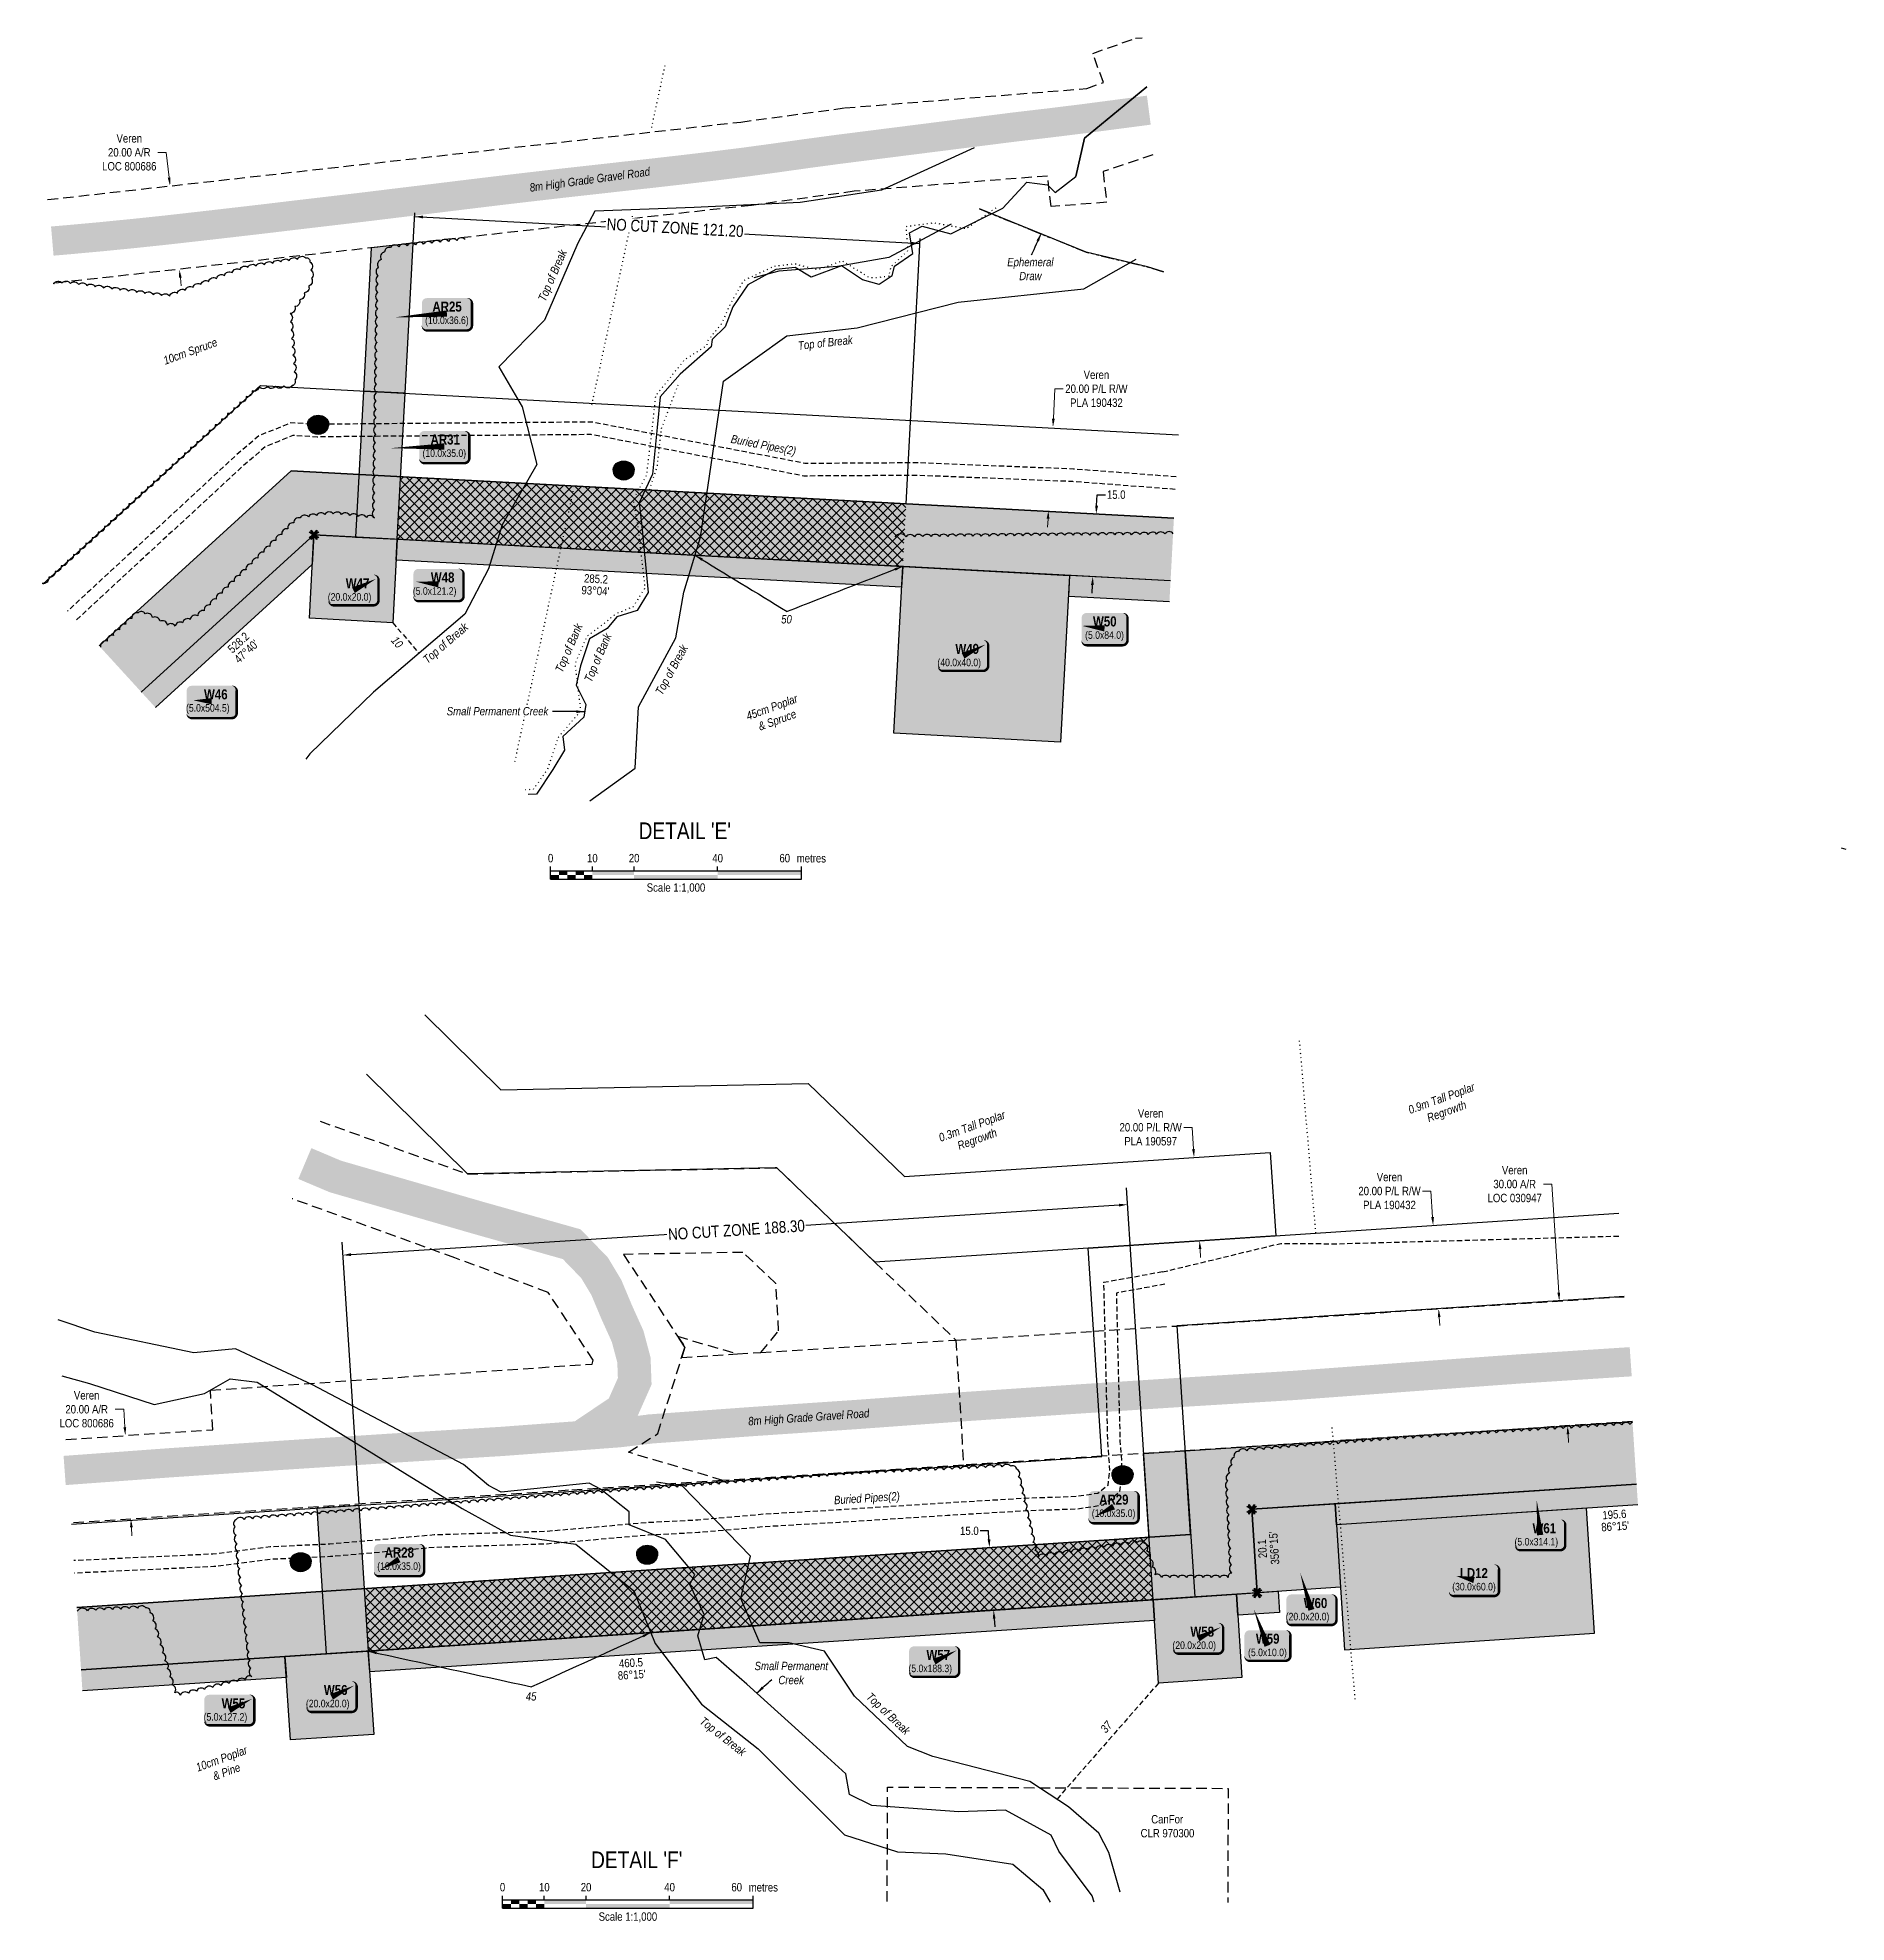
# Model space of a CAD drawing. Extents: x 471563 to 508050, y 6028961 to 6050146.
# Drawn here: x 475435 to 477600, y 6041579 to 6043834 of the extents above; entities that cross this region are included whole.
import ezdxf
from ezdxf.enums import TextEntityAlignment as Align

# ---------------------------------------------------------------- set-up
doc = ezdxf.new("R2010")
doc.units = 0
doc.header["$LTSCALE"] = 5
doc.header["$PDSIZE"] = 0.5
for name, pattern in [('0', [1, 1, 0]), ('foc-ACCESSROAD', [3.75, 2.5, -1.25]), ('foc-TIELINE', [1.875, 1.25, -0.625]), ('foc-TOPO', [1, 0.2, -0.8]), ('foc-TOPO-ephemeral', [6.25, 3.125, -0.625, 0.625, -0.625, 0.625, -0.625]), ('foc-WHEELTRACKS', [2, 0.4, -1.6]), ('UG_PIPE', [1.875, 1.25, -0.625])]:
    doc.linetypes.add(name, pattern=pattern)
doc.layers.get('Defpoints').update_dxf_attribs({"color": 9})
for name, color, linetype in [('AS-PIPE-UG', 44, 'UG_PIPE'), ('AS-PIPE-UG-T', 44, 'Continuous'), ('AS-ROADS', 254, 'Continuous'), ('C-AR', 13, 'foc-ACCESSROAD'), ('C-RW', 13, 'Continuous'), ('DETAIL-T', 7, 'Continuous'), ('F-WS', 190, 'foc-ACCESSROAD'), ('L-BD1', 253, 'Continuous'), ('L-MON', 1, 'Continuous'), ('P-CROSSINGS', 250, 'Continuous'), ('P-CROSSINGS AR', 250, 'Continuous'), ('P-PROPOSED', 10, 'Continuous'), ('P-PROPOSED-H', 21, 'Continuous'), ('P-TEMP-BLOCKS', 250, 'Continuous'), ('P-TEMP-BLUE-BORE-H', 131, 'Continuous'), ('P-TEMP-H', 41, 'Continuous'), ('P-TEMP-NO CUT-H', 104, 'Continuous'), ('P-TEMP-NO CUT-T', 143, 'Continuous'), ('P-TEMP_ACCESS ROAD', 46, 'Continuous'), ('P-TEMP_LOG DECK', 46, 'Continuous'), ('P-TEMP_WORKSPACE', 46, 'Continuous'), ('P-TXT', 4, 'Continuous'), ('P-WORKAREA', 113, 'Continuous'), ('P-WORKAREA-H', 111, 'Continuous'), ('T-BUSH', 110, '0'), ('T-BUSH-T', 110, 'Continuous'), ('T-CREEK', 160, 'Continuous'), ('T-DRAW', 143, 'foc-TOPO-ephemeral'), ('T-LOW-AREA', 48, 'foc-TOPO'), ('T-SLOPE', 48, 'Continuous'), ('T-TIE', 201, 'foc-TIELINE'), ('T-VEGETATION-CHANGE', 104, 'foc-TOPO'), ('T-WATER', 160, 'Continuous'), ('T-WATER-P3', 160, 'foc-WHEELTRACKS'), ('T-WATER-T', 170, 'Continuous')]:
    doc.layers.add(name, color=color, linetype=linetype)
for name, color, linetype, lineweight in [('C-AR-T', 13, 'Continuous', 9), ('F-WS-T', 190, 'Continuous', 9), ('T-TEXT', 48, 'Continuous', 18), ('T-TIE-T', 201, 'Continuous', 18)]:
    doc.layers.add(name, color=color, linetype=linetype, lineweight=lineweight)
doc.styles.add('80', font='ARIALN.TTF', dxfattribs={"height": 10})
doc.styles.add('80CG', font='ARIALN.TTF', dxfattribs={"height": 10})
doc.styles.add('80L', font='ARIALN.TTF', dxfattribs={"height": 10})
doc.styles.add('80LS', font='ARIALNI.TTF', dxfattribs={"height": 10})
doc.styles.add('BOLD', font='ARIALNB.TTF')
doc.styles.add('Crossing', font='ARIALN.TTF', dxfattribs={"height": 10})
doc.styles.add('foc-LtypeFont', font='ARIALN.TTF', dxfattribs={"height": 7.35})
doc.styles.add('MtXpl_Arial_Narrow', font='ARIALNI.TTF')
doc.linetypes.add('foc-TOPO-flowdirection-NOLINE', pattern='A,0,[">",foc-LtypeFont,S=0.3,R=0,X=0,Y=-0.945],-20,[">",foc-LtypeFont,S=0.3,R=0,X=0,Y=-0.945],0', length=20)
doc.dimstyles.new('Compass 5 000', dxfattribs={"dimscale": 5, "dimtxt": 9, "dimasz": 2, "dimexe": 0.2, "dimexo": 0.0625, "dimgap": 0.5, "dimtad": 0, "dimtih": 1, "dimtoh": 1, "dimzin": 0, "dimdsep": 46, "dimtxsty": '80CG', "dimcen": 0.1, "dimse1": 1, "dimse2": 1, "dimclrd": 256, "dimclrt": 256, "dimaunit": 1, "dimadec": 4, "dimazin": 0, "dimtfac": 0.06, "dimtofl": 0, "dimtmove": 0, "dimatfit": 1, "dimfxl": 0.2, "dimtolj": 1, "dimtzin": 0, "dimlwd": -1, "dimarcsym": 0})

msp = doc.modelspace()

# ---------------------------------------------------------------- texts
at = {"layer": 'AS-PIPE-UG-T', "char_height": 9.9948, "attachment_point": 1, "style": '80L'}
for insert, rotation in [((476265.745, 6043358.899), 348.975981), ((476387.515, 6042089.092), 3.683543)]:
    msp.add_mtext_dynamic_manual_height_columns('\\pi0.31954;{\\fArial Narrow|b0|i1|c0|p34;Buried Pipes(2)}', width=78.3885, gutter_width=50, heights=[0], dxfattribs=dict(at, insert=insert, rotation=rotation))
at = {"layer": 'DETAIL-T', "color": 3, "char_height": 19.9894, "width": 223.7397, "attachment_point": 5, "style": '80CG'}
for s, insert in [("DETAIL 'E'", (476209.636, 6042884.896)), ("DETAIL 'F'", (476152.13, 6041653.914))]:
    msp.add_mtext(s, dxfattribs=dict(at, insert=insert))
at = {"layer": 'F-WS-T', "insert": (476754.751, 6041707.46), "char_height": 10, "width": 63.85171, "attachment_point": 1, "style": '80L'}
msp.add_mtext('\\pi13.02408;CanFor\\P\\pi0.32285;CLR 970300', dxfattribs=at)
at = {"layer": 'L-BD1', "style": '80L'}
for s, rotation, p in [('285.2', 356.9307, (476103.406, 6043186.265)), ("93°04'", 356.9307, (476102.644, 6043172.043)), ('528.2', 42.334, (475675.489, 6043109.988)), ("47°40'", 42.334, (475685.08, 6043099.459)), ("86°15'", 3.7466, (477322.911, 6042052.868)), ('195.6', 3.7466, (477321.98, 6042067.08)), ('460.5', 3.7504, (476145.166, 6041889.55)), ("86°15'", 3.7504, (476146.098, 6041875.338))]:
    msp.add_text(s, height=9.9947, rotation=rotation, dxfattribs=at).set_placement(p, align=Align.MIDDLE)
at = {"layer": 'L-BD1', "linetype": 'Continuous', "style": '80L'}
for s, p in [('20.1', (476900.629, 6042025.978)), ("356°15'", (476914.841, 6042026.909))]:
    msp.add_text(s, height=9.9947, rotation=93.7474, dxfattribs=at).set_placement(p, align=Align.MIDDLE)
at = {"layer": 'T-BUSH-T', "char_height": 9.98955, "attachment_point": 1, "rotation": 20, "style": '80LS'}
for s, width, insert in [('\\pi10.6614;10cm Spruce', 86.76595, (475574.492, 6043448.024)), ('\\pi0.34673;45cm Poplar \\P\\pi9.76049;& Spruce', 65.4075, (476281.592, 6043026.287)), ('\\pi6.22234;0.9m Tall Poplar\\P\\pi23.91188;Regrowth', 95.95215, (477068.398, 6042553.227)), ('\\pi6.22234;0.3m Tall Poplar\\P\\pi23.91188;Regrowth', 95.95215, (476506.563, 6042519.903)), ('\\pi0.93275;10cm Poplar \\P\\pi16.43836;& Pine', 65.4075, (475622.584, 6041768.33))]:
    msp.add_mtext_dynamic_manual_height_columns(s, width=width, gutter_width=50, heights=[0], dxfattribs=dict(at, insert=insert))
at = {"layer": 'T-TEXT', "attachment_point": 1, "style": '80LS'}
for s, width, gutter_width, insert, char_height, rotation in [('8m High Grade Gravel Road', 145.8379, 50, (476023.428, 6043659.127), 9.99475, 7.724423), ('\\pi0.77994;Top of Break', 66.30055, 250.002, (476033.272, 6043520.389), 9.99471, 66.555189), ('\\pi0.77994;Top of Break', 66.30055, 250.002, (476343.833, 6043469.988), 9.99471, 6.286183), ('\\pi0.77994;Top of Break', 66.30055, 250.002, (475894.591, 6043091.307), 9.99471, 40.551085), ('\\pi0.77894;Top of Bank', 62.48745, 250.002, (476053.729, 6043076.51), 9.99471, 66.710075), ('\\pi0.77894;Top of Bank', 62.48745, 250.002, (476088.516, 6043064.982), 9.99471, 66.710075), ('\\pi0.77994;Top of Break', 66.30055, 250.002, (476173.328, 6043050.376), 9.99471, 61.546925), ('8m High Grade Gravel Road', 145.8379, 50, (476285.239, 6042183.483), 9.99475, 3.870243), ('\\pi0.77994;Top of Break', 66.30055, 250.002, (476432.157, 6041855.442), 9.99471, 316.560687), ('\\pi0.77994;Top of Break', 66.30055, 250.002, (476232.07, 6041826.197), 9.99471, 321.791253)]:
    msp.add_mtext_dynamic_manual_height_columns(s, width=width, gutter_width=gutter_width, heights=[0], dxfattribs=dict(at, insert=insert, char_height=char_height, rotation=rotation))
at = {"layer": 'T-TIE-T', "char_height": 9.99471, "attachment_point": 1, "style": '80LS'}
for s, insert in [('\\pi0.48975;50', (476324.496, 6043142.924)), ('\\pi0.3159;45', (476019.019, 6041854.423))]:
    msp.add_mtext_dynamic_manual_height_columns(s, width=13.02633, gutter_width=250.002, heights=[0], dxfattribs=dict(at, insert=insert))
for s, width, insert, rotation in [('\\pi0.85445;10', 12.8558, (475864.55, 6043119.205), 310.551085), ('\\pi0.3671;37', 13.29918, (476705.782, 6041811.008), 48.829101)]:
    msp.add_mtext_dynamic_manual_height_columns(s, width=width, gutter_width=250.002, heights=[0], dxfattribs=dict(at, insert=insert, rotation=rotation))
at = {"layer": 'T-WATER-T', "style": '80LS'}
for s, height, p in [('Small Permanent', 9.99475, (476293.182, 6041880.78)), ('Creek', 9.9948, (476321.629, 6041863.952))]:
    msp.add_text(s, height=height, dxfattribs=at).set_placement(p)

# ---------------------------------------------------------------- blocks, each defined once
blk = doc.blocks.new('*D306')
at = {"layer": 'C-AR-T', "transparency": 16777216}
for p, q in [((476650.7, 6043377.9), (476652.6, 6043413.6)), ((476652.6, 6043413.6), (476662.6, 6043413.6)), ((476644.3, 6043258.1), (476643.7, 6043248.2))]:
    blk.add_line(p, q, dxfattribs=at)
for points in [[(476649, 6043378), (476652.4, 6043377.8), (476650.2, 6043367.9)], [(476642.6, 6043258.2), (476645.9, 6043258), (476644.8, 6043268.1)]]:
    blk.add_solid(points, dxfattribs=at)
at = {"layer": 'Defpoints', "color": 0, "transparency": 16777216}
for p in [(476530.1, 6043374.4), (476524.8, 6043274.6), (476644.8, 6043268.1)]:
    blk.add_point(p, dxfattribs=at)
at = {"layer": 'C-AR-T', "transparency": 16777216, "insert": (476702.2, 6043413.6), "char_height": 10, "attachment_point": 5, "style": '80CG'}
blk.add_mtext('\\A1;Veren\\P20.00 P/L R/W\\PPLA 190432', dxfattribs=at)
blk = doc.blocks.new('xing2')
h = blk.add_hatch(color=50)
h.dxf.hatch_style = 1
edge = h.paths.add_edge_path()
edge.add_ellipse((0, 0), major_axis=(-12.5, 0), ratio=0.816297, start_angle=0, end_angle=360)
h = blk.add_hatch(color=250)
h.dxf.hatch_style = 1
edge = h.paths.add_edge_path()
edge.add_ellipse((0, -2), major_axis=(-12.5, 0), ratio=0.816297, start_angle=0, end_angle=180)
edge.add_line((12.5, -2), (12.5, 0))
edge.add_ellipse((0, 0), major_axis=(-12.5, 0), ratio=0.816297, start_angle=0, end_angle=180, ccw=False)
edge.add_line((-12.5, 0), (-12.5, -2))
at = {"color": 250}
blk.add_ellipse((0, 0), major_axis=(-12.5, 0), ratio=0.816297, dxfattribs=at)
blk.add_ellipse((0, -2), major_axis=(-12.5, 0), ratio=0.816297, start_param=0, end_param=3.141593, dxfattribs=at)
at = {"color": 250, "style": 'Crossing'}
blk.add_attdef('CROSSING', text='', height=9, dxfattribs=at).set_placement((0.1, 0), align=Align.MIDDLE_CENTER)
at = {"color": 250, "style": 'Crossing', "flags": 1}
for tag, p in [('DESCRIPTION', (0.1, -25.8)), ('OWNER', (0.1, -12.5)), ('LOCATION', (0.1, -39.3)), ('DWG_REF', (0.1, -52.8))]:
    blk.add_attdef(tag, text='', height=9, dxfattribs=at).set_placement(p, align=Align.MIDDLE_CENTER)
blk = doc.blocks.new('TEMP')
h = blk.add_hatch(color=255)
h.dxf.hatch_style = 1
h.paths.add_polyline_path([(0, 0.25), (-0.67, 1.15), (-0.67, 0.67), (-1.15, 0.67), (-0.25, 0), (-1.15, -0.67), (-0.67, -0.67), (-0.67, -1.15), (0, -0.25), (0.67, -1.15), (0.67, -0.67), (1.15, -0.67), (0.25, 0), (1.15, 0.67), (0.67, 0.67), (0.67, 1.15)])
h.paths.add_polyline_path([(0.57, 0.85), (0.57, 0.57), (0.85, 0.57), (0.08, 0), (0.85, -0.57), (0.57, -0.57), (0.57, -0.85), (0, -0.08), (-0.57, -0.85), (-0.57, -0.57), (-0.85, -0.57), (-0.08, 0), (-0.85, 0.57), (-0.57, 0.57), (-0.57, 0.85), (0, 0.08)], flags=16)
h = blk.add_hatch(color=1)
h.dxf.hatch_style = 1
h.paths.add_polyline_path([(0, 0.08), (-0.57, 0.85), (-0.57, 0.57), (-0.85, 0.57), (-0.08, 0), (-0.85, -0.57), (-0.57, -0.57), (-0.57, -0.85), (0, -0.08), (0.57, -0.85), (0.57, -0.57), (0.85, -0.57), (0.08, 0), (0.85, 0.57), (0.57, 0.57), (0.57, 0.85)])
h = blk.add_hatch(color=1)
h.dxf.hatch_style = 1
h.paths.add_polyline_path([(-0.08, 0), (-0.85, 0.57), (-0.57, 0.57), (-0.57, 0.85), (0, 0.08), (0.57, 0.85), (0.57, 0.57), (0.85, 0.57), (0.08, 0), (0.85, -0.57), (0.57, -0.57), (0.57, -0.85), (0, -0.08), (-0.57, -0.85), (-0.57, -0.57), (-0.85, -0.57)])
at = {"color": 1}
for p, q in [((-0.08, 0), (0.08, 0)), ((0, 0.08), (0, -0.08))]:
    blk.add_line(p, q, dxfattribs=at)
at = {"color": 255, "flags": 128}
blk.add_lwpolyline([(-0.25, 0), (-1.15, 0.67), (-0.67, 0.67), (-0.67, 1.15), (0, 0.25), (0.67, 1.15), (0.67, 0.67), (1.15, 0.67), (0.25, 0), (1.15, -0.67), (0.67, -0.67), (0.67, -1.15), (0, -0.25), (-0.67, -1.15), (-0.67, -0.67), (-1.15, -0.67)], close=True, dxfattribs=at)
at = {"color": 1, "flags": 128}
blk.add_lwpolyline([(-0.08, 0), (-0.85, 0.57), (-0.57, 0.57), (-0.57, 0.85), (0, 0.08), (0.57, 0.85), (0.57, 0.57), (0.85, 0.57), (0.08, 0), (0.85, -0.57), (0.57, -0.57), (0.57, -0.85), (0, -0.08), (-0.57, -0.85), (-0.57, -0.57), (-0.85, -0.57)], close=True, dxfattribs=at)
blk = doc.blocks.new('*U213')
h = blk.add_hatch(color=191)
edge = h.paths.add_edge_path()
edge.add_line((-24, -18.1), (24, -18.1))
edge.add_arc((24, -12.1), 6, 270, 360)
edge.add_line((30, -12.1), (30, 12.5))
edge.add_arc((24, 12.5), 6, 0, 90)
edge.add_line((24, 18.5), (-24, 18.5))
edge.add_arc((-24, 12.5), 6, 90, 180)
edge.add_line((-30, 12.5), (-30, -12.1))
edge.add_arc((-24, -12.1), 6, 180, 270)
at = {"color": 250, "flags": 128}
blk.add_lwpolyline([(-24, -18.1, 3, 3, 0), (24, -18.1, 3, 3, 0.414214), (30, -12.1, 3, 3, 0), (30, 12.5, 3, 0, 0.414214), (24, 18.5, 0, 0, 0), (-24, 18.5, 0, 0, 0.414214), (-30, 12.5, 0, 0, 0), (-30, -12.1, 0, 3, 0.414214)], format="xyseb", close=True, dxfattribs=at)
at = {"flags": 128}
blk.add_lwpolyline([(27.2, 13.6, 0, 7.5, 0), (0, 0, 0, 0, 0)], format="xyseb", dxfattribs=at)
at = {"color": 250}
for tag, p, height, style in [('TEMP_AREA_W1_001', (-9.2, 2.2), 12, 'BOLD'), ('ENTER_TEXT_001', (-30.7, -12.5), 9, '80')]:
    blk.add_attdef(tag, p, '', height=height, dxfattribs=dict(at, style=style))
blk = doc.blocks.new('*U211')
h = blk.add_hatch(color=191)
edge = h.paths.add_edge_path()
edge.add_line((-24, -18.1), (24, -18.1))
edge.add_arc((24, -12.1), 6, 270, 360)
edge.add_line((30, -12.1), (30, 12.5))
edge.add_arc((24, 12.5), 6, 0, 90)
edge.add_line((24, 18.5), (-24, 18.5))
edge.add_arc((-24, 12.5), 6, 90, 180)
edge.add_line((-30, 12.5), (-30, -12.1))
edge.add_arc((-24, -12.1), 6, 180, 270)
at = {"color": 250, "flags": 128}
blk.add_lwpolyline([(-24, -18.1, 3, 3, 0), (24, -18.1, 3, 3, 0.414214), (30, -12.1, 3, 3, 0), (30, 12.5, 3, 0, 0.414214), (24, 18.5, 0, 0, 0), (-24, 18.5, 0, 0, 0.414214), (-30, 12.5, 0, 0, 0), (-30, -12.1, 0, 3, 0.414214)], format="xyseb", close=True, dxfattribs=at)
at = {"flags": 128}
blk.add_lwpolyline([(27.2, 13.6, 0, 7.5, 0), (0, 0, 0, 0, 0)], format="xyseb", dxfattribs=at)
at = {"color": 250}
for tag, p, height, style in [('TEMP_AREA_W1_001', (-9.2, 2.2), 12, 'BOLD'), ('ENTER_TEXT_001', (-30.7, -12.5), 9, '80')]:
    blk.add_attdef(tag, p, '', height=height, dxfattribs=dict(at, style=style))
blk = doc.blocks.new('*U244')
h = blk.add_hatch(color=191)
edge = h.paths.add_edge_path()
edge.add_line((-24, -20.2), (24, -20.2))
edge.add_arc((24, -14.2), 6, 270, 360)
edge.add_line((30, -14.2), (30, 12.5))
edge.add_arc((24, 12.5), 6, 0, 90)
edge.add_line((24, 18.5), (-24, 18.5))
edge.add_arc((-24, 12.5), 6, 90, 180)
edge.add_line((-30, 12.5), (-30, -14.2))
edge.add_arc((-24, -14.2), 6, 180, 270)
at = {"color": 250, "flags": 128}
blk.add_lwpolyline([(-24, -20.2, 3, 3, 0), (24, -20.2, 3, 3, 0.414214), (30, -14.2, 3, 3, 0), (30, 12.5, 3, 0, 0.414214), (24, 18.5, 0, 0, 0), (-24, 18.5, 0, 0, 0.414214), (-30, 12.5, 0, 0, 0), (-30, -14.2, 0, 3, 0.414214)], format="xyseb", close=True, dxfattribs=at)
at = {"flags": 128}
blk.add_lwpolyline([(-26.7, 3, 0, 7.5, 0), (0, 0, 0, 0, 0)], format="xyseb", dxfattribs=at)
at = {"color": 250}
for tag, p, height, style in [('TEMP_AREA_W1_001', (-9.2, 2.2), 12, 'BOLD'), ('ENTER_TEXT_001', (-30.7, -12.5), 9, '80')]:
    blk.add_attdef(tag, p, '', height=height, dxfattribs=dict(at, style=style))
blk = doc.blocks.new('*U245')
h = blk.add_hatch(color=191)
edge = h.paths.add_edge_path()
edge.add_line((-21.5, -20.2), (21.5, -20.2))
edge.add_arc((21.5, -14.2), 6, 270, 360)
edge.add_line((27.5, -14.2), (27.5, 12.5))
edge.add_arc((21.5, 12.5), 6, 0, 90)
edge.add_line((21.5, 18.5), (-21.5, 18.5))
edge.add_arc((-21.5, 12.5), 6, 90, 180)
edge.add_line((-27.5, 12.5), (-27.5, -14.2))
edge.add_arc((-21.5, -14.2), 6, 180, 270)
at = {"flags": 128}
blk.add_lwpolyline([(-26.7, 3, 0, 7.5, 0), (0, 0, 0, 0, 0)], format="xyseb", dxfattribs=at)
at = {"color": 250, "flags": 128}
blk.add_lwpolyline([(-21.5, -20.2, 3, 3, 0), (21.5, -20.2, 3, 3, 0.414214), (27.5, -14.2, 3, 3, 0), (27.5, 12.5, 3, 0, 0.414214), (21.5, 18.5, 0, 0, 0), (-21.5, 18.5, 0, 0, 0.414214), (-27.5, 12.5, 0, 0, 0), (-27.5, -14.2, 0, 3, 0.414214)], format="xyseb", close=True, dxfattribs=at)
at = {"color": 250}
for tag, p, height, style in [('TEMP_AREA_W1_001', (-9.2, 2.2), 12, 'BOLD'), ('ENTER_TEXT_001', (-30.7, -12.5), 9, '80')]:
    blk.add_attdef(tag, p, '', height=height, dxfattribs=dict(at, style=style))
blk = doc.blocks.new('*U307')
h = blk.add_hatch(color=191)
edge = h.paths.add_edge_path()
edge.add_line((-24, -20.2), (24, -20.2))
edge.add_arc((24, -14.2), 6, 270, 360)
edge.add_line((30, -14.2), (30, 12.5))
edge.add_arc((24, 12.5), 6, 0, 90)
edge.add_line((24, 18.5), (-24, 18.5))
edge.add_arc((-24, 12.5), 6, 90, 180)
edge.add_line((-30, 12.5), (-30, -14.2))
edge.add_arc((-24, -14.2), 6, 180, 270)
at = {"color": 250, "flags": 128}
blk.add_lwpolyline([(-24, -20.2, 3, 3, 0), (24, -20.2, 3, 3, 0.414214), (30, -14.2, 3, 3, 0), (30, 12.5, 3, 0, 0.414214), (24, 18.5, 0, 0, 0), (-24, 18.5, 0, 0, 0.414214), (-30, 12.5, 0, 0, 0), (-30, -14.2, 0, 3, 0.414214)], format="xyseb", close=True, dxfattribs=at)
at = {"flags": 128}
blk.add_lwpolyline([(-21.9, 1.1, 0, 7.5, 0), (0, 0, 0, 0, 0)], format="xyseb", dxfattribs=at)
at = {"color": 250}
for tag, p, height, style in [('TEMP_AREA_W1_001', (-9.2, 2.2), 12, 'BOLD'), ('ENTER_TEXT_001', (-30.7, -12.5), 9, '80')]:
    blk.add_attdef(tag, p, '', height=height, dxfattribs=dict(at, style=style))
blk = doc.blocks.new('*D309')
at = {"layer": 'C-AR-T', "transparency": 16777216}
for p, q in [((475589.2, 6043696.4), (475579.2, 6043696.4)), ((475592.6, 6043666.2), (475589.2, 6043696.4)), ((475606, 6043546.5), (475607.1, 6043536.6))]:
    blk.add_line(p, q, dxfattribs=at)
at = {"layer": 'C-AR-T', "linetype": 'Continuous', "transparency": 16777216}
for points in [[(475594.2, 6043666.4), (475590.9, 6043666), (475593.7, 6043656.3)], [(475607.6, 6043546.7), (475604.3, 6043546.4), (475604.8, 6043556.5)]]:
    blk.add_solid(points, dxfattribs=at)
at = {"layer": 'Defpoints', "color": 0, "linetype": 'Continuous', "transparency": 16777216}
for p in [(476014.1, 6043703.3), (475593.7, 6043656.3), (476025.3, 6043603.5)]:
    blk.add_point(p, dxfattribs=at)
at = {"layer": 'C-AR-T', "linetype": 'Continuous', "transparency": 16777216, "insert": (475544.9, 6043696.4), "char_height": 10, "attachment_point": 5, "style": '80CG'}
blk.add_mtext('\\A1;Veren\\P20.00 A/R\\PLOC 800686', dxfattribs=at)
blk = doc.blocks.new('*U389')
at = {"color": 0}
for p, q in [((-150, 0), (-150, 15)), ((-150, 10), (150.2, 10)), ((-150, 0), (150.2, 0)), ((-100, 10), (-100, 15)), ((-50, 10), (-50, 15)), ((50, 10), (50, 15)), ((150.2, 0), (150.2, 15))]:
    blk.add_line(p, q, dxfattribs=at)
for points in [[(-150, 5), (-140, 5), (-150, 0), (-140, 0)], [(-140, 10), (-130, 10), (-140, 5), (-130, 5)], [(-130, 5), (-120, 5), (-130, 0), (-120, 0)], [(-120, 10), (-110, 10), (-120, 5), (-110, 5)], [(-110, 5), (-100, 5), (-110, 0), (-100, 0)], [(-100, 10), (-50, 10), (-100, 5), (-50, 5)], [(-50, 5), (50, 5), (-50, 0), (50, 0)], [(50, 10), (150.2, 10), (50, 5), (150.2, 5)]]:
    blk.add_solid(points, dxfattribs=at)
at = {"color": 0, "style": '80'}
blk.add_text('metres', height=10, dxfattribs=at).set_placement((162.2, 20), align=Align.CENTER)
at = {"color": 0, "char_height": 10, "style": '80'}
for s, insert, attachment_point in [('0', (-150, 30.2), 2), ('10', (-100, 30.2), 2), ('20', (-50, 30.2), 2), ('40', (50, 30.2), 2), ('60', (136.7, 30.2), 3), ('Scale 1:1,000', (0.1, -5), 2)]:
    blk.add_mtext(s, dxfattribs=dict(at, insert=insert, attachment_point=attachment_point))
blk = doc.blocks.new('*D310')
at = {"layer": 'Defpoints', "color": 0, "linetype": 'Continuous', "transparency": 16777216}
for p in [(476701.9, 6043263.8), (476716.9, 6043263), (476712.9, 6043188.1)]:
    blk.add_point(p, dxfattribs=at)
at = {"layer": 'P-TXT', "transparency": 16777216}
for p, q in [((476702.4, 6043273.8), (476703.1, 6043286.9)), ((476703.1, 6043286.9), (476713.1, 6043286.9)), ((476697.3, 6043178.9), (476696.8, 6043169))]:
    blk.add_line(p, q, dxfattribs=at)
at = {"layer": 'P-TXT', "linetype": 'Continuous', "transparency": 16777216}
for points in [[(476700.7, 6043273.9), (476704.1, 6043273.7), (476701.9, 6043263.8)], [(476695.7, 6043179), (476699, 6043178.8), (476697.9, 6043188.9)]]:
    blk.add_solid(points, dxfattribs=at)
at = {"layer": 'P-TXT', "linetype": 'Continuous', "transparency": 16777216, "insert": (476725.9, 6043286.9), "char_height": 10, "attachment_point": 5, "style": '80CG'}
blk.add_mtext('\\A1;15.0', dxfattribs=at)
blk = doc.blocks.new('*D312')
at = {"layer": 'C-AR-T', "transparency": 16777216}
for p, q in [((477247, 6042462.2), (477237, 6042462.2)), ((477255.5, 6042332.4), (477247, 6042462.2)), ((477266.6, 6042163.1), (477267.2, 6042153.1))]:
    blk.add_line(p, q, dxfattribs=at)
for points in [[(477257.1, 6042332.5), (477253.8, 6042332.3), (477256.1, 6042322.4)], [(477268.2, 6042163.2), (477264.9, 6042163), (477265.9, 6042173.1)]]:
    blk.add_solid(points, dxfattribs=at)
at = {"layer": 'Defpoints', "color": 0, "transparency": 16777216}
for p in [(477128.5, 6042314.1), (477138.3, 6042164.7), (477265.9, 6042173.1)]:
    blk.add_point(p, dxfattribs=at)
at = {"layer": 'C-AR-T', "transparency": 16777216, "insert": (477202.7, 6042462.2), "char_height": 10, "attachment_point": 5, "style": '80CG'}
blk.add_mtext('\\A1;Veren\\P30.00 A/R\\PLOC 030947', dxfattribs=at)
blk = doc.blocks.new('*U85')
h = blk.add_hatch(color=191)
edge = h.paths.add_edge_path()
edge.add_line((-24, -18.1), (24, -18.1))
edge.add_arc((24, -12.1), 6, 270, 360)
edge.add_line((30, -12.1), (30, 12.5))
edge.add_arc((24, 12.5), 6, 0, 90)
edge.add_line((24, 18.5), (-24, 18.5))
edge.add_arc((-24, 12.5), 6, 90, 180)
edge.add_line((-30, 12.5), (-30, -12.1))
edge.add_arc((-24, -12.1), 6, 180, 270)
at = {"color": 250, "flags": 128}
blk.add_lwpolyline([(-24, -18.1, 3, 3, 0), (24, -18.1, 3, 3, 0.414214), (30, -12.1, 3, 3, 0), (30, 12.5, 3, 0, 0.414214), (24, 18.5, 0, 0, 0), (-24, 18.5, 0, 0, 0.414214), (-30, 12.5, 0, 0, 0), (-30, -12.1, 0, 3, 0.414214)], format="xyseb", close=True, dxfattribs=at)
at = {"flags": 128}
blk.add_lwpolyline([(27.2, 13.6, 0, 7.5, 0), (0, 0, 0, 0, 0)], format="xyseb", dxfattribs=at)
at = {"color": 250}
for tag, p, height, style in [('TEMP_AREA_W1_001', (-9.2, 2.2), 12, 'BOLD'), ('ENTER_TEXT_001', (-30.7, -12.5), 9, '80')]:
    blk.add_attdef(tag, p, '', height=height, dxfattribs=dict(at, style=style))
blk = doc.blocks.new('*U83')
h = blk.add_hatch(color=191)
edge = h.paths.add_edge_path()
edge.add_line((-24, -18.1), (24, -18.1))
edge.add_arc((24, -12.1), 6, 270, 360)
edge.add_line((30, -12.1), (30, 12.5))
edge.add_arc((24, 12.5), 6, 0, 90)
edge.add_line((24, 18.5), (-24, 18.5))
edge.add_arc((-24, 12.5), 6, 90, 180)
edge.add_line((-30, 12.5), (-30, -12.1))
edge.add_arc((-24, -12.1), 6, 180, 270)
at = {"color": 250, "flags": 128}
blk.add_lwpolyline([(-24, -18.1, 3, 3, 0), (24, -18.1, 3, 3, 0.414214), (30, -12.1, 3, 3, 0), (30, 12.5, 3, 0, 0.414214), (24, 18.5, 0, 0, 0), (-24, 18.5, 0, 0, 0.414214), (-30, 12.5, 0, 0, 0), (-30, -12.1, 0, 3, 0.414214)], format="xyseb", close=True, dxfattribs=at)
at = {"flags": 128}
blk.add_lwpolyline([(27.2, 13.6, 0, 7.5, 0), (0, 0, 0, 0, 0)], format="xyseb", dxfattribs=at)
at = {"color": 250}
for tag, p, height, style in [('TEMP_AREA_W1_001', (-9.2, 2.2), 12, 'BOLD'), ('ENTER_TEXT_001', (-30.7, -12.5), 9, '80')]:
    blk.add_attdef(tag, p, '', height=height, dxfattribs=dict(at, style=style))
blk = doc.blocks.new('*U316')
h = blk.add_hatch(color=191)
edge = h.paths.add_edge_path()
edge.add_line((-24, -18.1), (24, -18.1))
edge.add_arc((24, -12.1), 6, 270, 360)
edge.add_line((30, -12.1), (30, 12.5))
edge.add_arc((24, 12.5), 6, 0, 90)
edge.add_line((24, 18.5), (-24, 18.5))
edge.add_arc((-24, 12.5), 6, 90, 180)
edge.add_line((-30, 12.5), (-30, -12.1))
edge.add_arc((-24, -12.1), 6, 180, 270)
at = {"flags": 128}
blk.add_lwpolyline([(-13.4, 44.5, 0, 7.5, 0), (0, 0, 0, 0, 0)], format="xyseb", dxfattribs=at)
at = {"color": 250, "flags": 128}
blk.add_lwpolyline([(-24, -18.1, 3, 3, 0), (24, -18.1, 3, 3, 0.414214), (30, -12.1, 3, 3, 0), (30, 12.5, 3, 0, 0.414214), (24, 18.5, 0, 0, 0), (-24, 18.5, 0, 0, 0.414214), (-30, 12.5, 0, 0, 0), (-30, -12.1, 0, 3, 0.414214)], format="xyseb", close=True, dxfattribs=at)
at = {"color": 250}
for tag, p, height, style in [('TEMP_AREA_W1_001', (-9.2, 2.2), 12, 'BOLD'), ('ENTER_TEXT_001', (-30.7, -12.5), 9, '80')]:
    blk.add_attdef(tag, p, '', height=height, dxfattribs=dict(at, style=style))
blk = doc.blocks.new('*U313')
h = blk.add_hatch(color=191)
edge = h.paths.add_edge_path()
edge.add_line((-21.5, -18.1), (21.5, -18.1))
edge.add_arc((21.5, -12.1), 6, 270, 360)
edge.add_line((27.5, -12.1), (27.5, 12.5))
edge.add_arc((21.5, 12.5), 6, 0, 90)
edge.add_line((21.5, 18.5), (-21.5, 18.5))
edge.add_arc((-21.5, 12.5), 6, 90, 180)
edge.add_line((-27.5, 12.5), (-27.5, -12.1))
edge.add_arc((-21.5, -12.1), 6, 180, 270)
at = {"flags": 128}
blk.add_lwpolyline([(-16.5, 44.1, 0, 7.5, 0), (0, 0, 0, 0, 0)], format="xyseb", dxfattribs=at)
at = {"color": 250, "flags": 128}
blk.add_lwpolyline([(-21.5, -18.1, 3, 3, 0), (21.5, -18.1, 3, 3, 0.414214), (27.5, -12.1, 3, 3, 0), (27.5, 12.5, 3, 0, 0.414214), (21.5, 18.5, 0, 0, 0), (-21.5, 18.5, 0, 0, 0.414214), (-27.5, 12.5, 0, 0, 0), (-27.5, -12.1, 0, 3, 0.414214)], format="xyseb", close=True, dxfattribs=at)
at = {"color": 250}
for tag, p, height, style in [('TEMP_AREA_W1_001', (-9.2, 2.2), 12, 'BOLD'), ('ENTER_TEXT_001', (-30.7, -12.5), 9, '80')]:
    blk.add_attdef(tag, p, '', height=height, dxfattribs=dict(at, style=style))
blk = doc.blocks.new('*U314')
h = blk.add_hatch(color=191)
edge = h.paths.add_edge_path()
edge.add_line((-24, -19.2), (24, -19.2))
edge.add_arc((24, -13.2), 6, 270, 360)
edge.add_line((30, -13.2), (30, 12.5))
edge.add_arc((24, 12.5), 6, 0, 90)
edge.add_line((24, 18.5), (-24, 18.5))
edge.add_arc((-24, 12.5), 6, 90, 180)
edge.add_line((-30, 12.5), (-30, -13.2))
edge.add_arc((-24, -13.2), 6, 180, 270)
at = {"color": 250, "flags": 128}
blk.add_lwpolyline([(-24, -19.2, 3, 3, 0), (24, -19.2, 3, 3, 0.414214), (30, -13.2, 3, 3, 0), (30, 12.5, 3, 0, 0.414214), (24, 18.5, 0, 0, 0), (-24, 18.5, 0, 0, 0.414214), (-30, 12.5, 0, 0, 0), (-30, -13.2, 0, 3, 0.414214)], format="xyseb", close=True, dxfattribs=at)
at = {"flags": 128}
blk.add_lwpolyline([(-21.4, 4.9, 0, 7.5, 0), (0, 0, 0, 0, 0)], format="xyseb", dxfattribs=at)
at = {"color": 250}
for tag, p, height, style in [('TEMP_AREA_W1_001', (-9.2, 2.2), 12, 'BOLD'), ('ENTER_TEXT_001', (-30.7, -12.5), 9, '80')]:
    blk.add_attdef(tag, p, '', height=height, dxfattribs=dict(at, style=style))
blk = doc.blocks.new('*U86')
h = blk.add_hatch(color=111)
edge = h.paths.add_edge_path()
edge.add_line((-24, -20), (24, -20))
edge.add_arc((24, -14), 6, 270, 360)
edge.add_line((30, -14), (30, 12.5))
edge.add_arc((24, 12.5), 6, 0, 90)
edge.add_line((24, 18.5), (-24, 18.5))
edge.add_arc((-24, 12.5), 6, 90, 180)
edge.add_line((-30, 12.5), (-30, -14))
edge.add_arc((-24, -14), 6, 180, 270)
at = {"color": 250, "flags": 128}
blk.add_lwpolyline([(-24, -20, 3, 3, 0), (24, -20, 3, 3, 0.414214), (30, -14, 3, 3, 0), (30, 12.5, 3, 0, 0.414214), (24, 18.5, 0, 0, 0), (-24, 18.5, 0, 0, 0.414214), (-30, 12.5, 0, 0, 0), (-30, -14, 0, 3, 0.414214)], format="xyseb", close=True, dxfattribs=at)
at = {"flags": 128}
blk.add_lwpolyline([(-21.5, -11.6, 0, 7.5, 0), (0, 0, 0, 0, 0)], format="xyseb", dxfattribs=at)
at = {"color": 250}
for tag, p, height, style in [('TEMP_AREA_W1_001', (-9.2, 2.2), 12, 'BOLD'), ('ENTER_TEXT_001', (-30.7, -12.5), 9, '80')]:
    blk.add_attdef(tag, p, '', height=height, dxfattribs=dict(at, style=style))
blk = doc.blocks.new('*D315')
at = {"layer": 'C-AR-T', "transparency": 16777216}
for p, q in [((476816.7, 6042530.1), (476806.7, 6042530.1)), ((476818.4, 6042504.1), (476816.7, 6042530.1)), ((476826.3, 6042384.5), (476826.9, 6042374.5))]:
    blk.add_line(p, q, dxfattribs=at)
at = {"layer": 'C-AR-T', "linetype": 'Continuous', "transparency": 16777216}
for points in [[(476820, 6042504.2), (476816.7, 6042504), (476819, 6042494.1)], [(476827.9, 6042384.6), (476824.6, 6042384.4), (476825.6, 6042394.5)]]:
    blk.add_solid(points, dxfattribs=at)
at = {"layer": 'Defpoints', "color": 0, "linetype": 'Continuous', "transparency": 16777216}
for p in [(476819, 6042494.1), (476850.5, 6042496.2), (476857, 6042396.6)]:
    blk.add_point(p, dxfattribs=at)
at = {"layer": 'C-AR-T', "linetype": 'Continuous', "transparency": 16777216, "insert": (476767.1, 6042530.1), "char_height": 10, "attachment_point": 5, "style": '80CG'}
blk.add_mtext('\\A1;Veren\\P20.00 P/L R/W\\PPLA 190597', dxfattribs=at)
blk = doc.blocks.new('*D317')
at = {"layer": 'C-AR-T', "transparency": 16777216}
for p, q in [((475538.2, 6042192.8), (475528.2, 6042192.8)), ((475539.6, 6042171.4), (475538.2, 6042192.8)), ((475547.4, 6042051.6), (475548.1, 6042041.6))]:
    blk.add_line(p, q, dxfattribs=at)
at = {"layer": 'C-AR-T', "linetype": 'Continuous', "transparency": 16777216}
for points in [[(475541.2, 6042171.5), (475537.9, 6042171.3), (475540.2, 6042161.4)], [(475549.1, 6042051.7), (475545.8, 6042051.5), (475546.8, 6042061.6)]]:
    blk.add_solid(points, dxfattribs=at)
at = {"layer": 'Defpoints', "color": 0, "linetype": 'Continuous', "transparency": 16777216}
for p in [(475540.2, 6042161.4), (475574.4, 6042163.7), (475580.9, 6042063.8)]:
    blk.add_point(p, dxfattribs=at)
at = {"layer": 'C-AR-T', "linetype": 'Continuous', "transparency": 16777216, "insert": (475493.9, 6042192.8), "char_height": 10, "attachment_point": 5, "style": '80CG'}
blk.add_mtext('\\A1;Veren\\P20.00 A/R\\PLOC 800686', dxfattribs=at)
blk = doc.blocks.new('*D318')
at = {"layer": 'Defpoints', "color": 0, "linetype": 'Continuous', "transparency": 16777216}
for p in [(476582, 6042027.7), (476579.2, 6041952.6), (476586.9, 6041953.1)]:
    blk.add_point(p, dxfattribs=at)
at = {"layer": 'P-TXT', "transparency": 16777216}
for p, q in [((476573, 6042047.4), (476563, 6042047.4)), ((476573.6, 6042037.2), (476573, 6042047.4)), ((476579.8, 6041942.6), (476580.5, 6041932.6))]:
    blk.add_line(p, q, dxfattribs=at)
at = {"layer": 'P-TXT', "linetype": 'Continuous', "transparency": 16777216}
for points in [[(476575.3, 6042037.3), (476572, 6042037.1), (476574.3, 6042027.2)], [(476581.5, 6041942.7), (476578.2, 6041942.5), (476579.2, 6041952.6)]]:
    blk.add_solid(points, dxfattribs=at)
at = {"layer": 'P-TXT', "linetype": 'Continuous', "transparency": 16777216, "insert": (476550.2, 6042047.4), "char_height": 10, "attachment_point": 5, "style": '80CG'}
blk.add_mtext('\\A1;15.0', dxfattribs=at)
blk = doc.blocks.new('*D319')
at = {"layer": 'C-AR-T', "transparency": 16777216}
for p, q in [((477102.4, 6042453.9), (477092.4, 6042453.9)), ((477104.5, 6042422.8), (477102.4, 6042453.9)), ((477112.3, 6042303.1), (477113, 6042293.1))]:
    blk.add_line(p, q, dxfattribs=at)
at = {"layer": 'C-AR-T', "linetype": 'Continuous', "transparency": 16777216}
for points in [[(477106.1, 6042422.9), (477102.8, 6042422.7), (477105.1, 6042412.8)], [(477114, 6042303.2), (477110.7, 6042303), (477111.7, 6042313.1)]]:
    blk.add_solid(points, dxfattribs=at)
at = {"layer": 'Defpoints', "color": 0, "linetype": 'Continuous', "transparency": 16777216}
for p in [(477105.1, 6042412.8), (477066.7, 6042410.3), (477073.3, 6042310.6)]:
    blk.add_point(p, dxfattribs=at)
at = {"layer": 'C-AR-T', "linetype": 'Continuous', "transparency": 16777216, "insert": (477052.9, 6042453.9), "char_height": 10, "attachment_point": 5, "style": '80CG'}
blk.add_mtext('\\A1;Veren\\P20.00 P/L R/W\\PPLA 190432', dxfattribs=at)
blk = doc.blocks.new('*U247')
h = blk.add_hatch(color=191)
edge = h.paths.add_edge_path()
edge.add_line((-24, -18.1), (24, -18.1))
edge.add_arc((24, -12.1), 6, 270, 360)
edge.add_line((30, -12.1), (30, 12.5))
edge.add_arc((24, 12.5), 6, 0, 90)
edge.add_line((24, 18.5), (-24, 18.5))
edge.add_arc((-24, 12.5), 6, 90, 180)
edge.add_line((-30, 12.5), (-30, -12.1))
edge.add_arc((-24, -12.1), 6, 180, 270)
at = {"flags": 128}
blk.add_lwpolyline([(-4.2, 41.7, 0, 7.5, 0), (0, 0, 0, 0, 0)], format="xyseb", dxfattribs=at)
at = {"color": 250, "flags": 128}
blk.add_lwpolyline([(-24, -18.1, 3, 3, 0), (24, -18.1, 3, 3, 0.414214), (30, -12.1, 3, 3, 0), (30, 12.5, 3, 0, 0.414214), (24, 18.5, 0, 0, 0), (-24, 18.5, 0, 0, 0.414214), (-30, 12.5, 0, 0, 0), (-30, -12.1, 0, 3, 0.414214)], format="xyseb", close=True, dxfattribs=at)
at = {"color": 250}
for tag, p, height, style in [('TEMP_AREA_W1_001', (-9.2, 2.2), 12, 'BOLD'), ('ENTER_TEXT_001', (-30.7, -12.5), 9, '80')]:
    blk.add_attdef(tag, p, '', height=height, dxfattribs=dict(at, style=style))
blk = doc.blocks.new('Well_proximity')
h = blk.add_hatch(color=191)
h.dxf.hatch_style = 1
edge = h.paths.add_edge_path()
edge.add_ellipse((0, 0), major_axis=(-12.5, 0), ratio=0.816297, start_angle=0, end_angle=360)
h = blk.add_hatch(color=250)
h.dxf.hatch_style = 1
edge = h.paths.add_edge_path()
edge.add_ellipse((0, -2), major_axis=(-12.5, 0), ratio=0.816297, start_angle=0, end_angle=180)
edge.add_line((12.5, -2), (12.5, 0))
edge.add_ellipse((0, 0), major_axis=(-12.5, 0), ratio=0.816297, start_angle=0, end_angle=180, ccw=False)
edge.add_line((-12.5, 0), (-12.5, -2))
at = {"color": 250}
blk.add_ellipse((0, 0), major_axis=(-12.5, 0), ratio=0.816297, dxfattribs=at)
blk.add_ellipse((0, -2), major_axis=(-12.5, 0), ratio=0.816297, start_param=0, end_param=3.141593, dxfattribs=at)
at = {"color": 250, "style": '80L'}
blk.add_attdef('CROSSING', text='', height=9, dxfattribs=at).set_placement((0.1, 0), align=Align.MIDDLE_CENTER)
blk = doc.blocks.new('*U90')
h = blk.add_hatch(color=111)
edge = h.paths.add_edge_path()
edge.add_line((-24, -20), (24, -20))
edge.add_arc((24, -14), 6, 270, 360)
edge.add_line((30, -14), (30, 12.5))
edge.add_arc((24, 12.5), 6, 0, 90)
edge.add_line((24, 18.5), (-24, 18.5))
edge.add_arc((-24, 12.5), 6, 90, 180)
edge.add_line((-30, 12.5), (-30, -14))
edge.add_arc((-24, -14), 6, 180, 270)
at = {"flags": 128}
blk.add_lwpolyline([(-64, -2, 0, 7.5, 0), (0, 0, 0, 0, 0)], format="xyseb", dxfattribs=at)
at = {"color": 250, "flags": 128}
blk.add_lwpolyline([(-24, -20, 3, 3, 0), (24, -20, 3, 3, 0.414214), (30, -14, 3, 3, 0), (30, 12.5, 3, 0, 0.414214), (24, 18.5, 0, 0, 0), (-24, 18.5, 0, 0, 0.414214), (-30, 12.5, 0, 0, 0), (-30, -14, 0, 3, 0.414214)], format="xyseb", close=True, dxfattribs=at)
at = {"color": 250}
for tag, p, height, style in [('TEMP_AREA_W1_001', (-9.2, 2.2), 12, 'BOLD'), ('ENTER_TEXT_001', (-30.7, -12.5), 9, '80')]:
    blk.add_attdef(tag, p, '', height=height, dxfattribs=dict(at, style=style))
blk = doc.blocks.new('*U433')
h = blk.add_hatch(color=191)
edge = h.paths.add_edge_path()
edge.add_line((-24, -20.2), (24, -20.2))
edge.add_arc((24, -14.2), 6, 270, 360)
edge.add_line((30, -14.2), (30, 12.5))
edge.add_arc((24, 12.5), 6, 0, 90)
edge.add_line((24, 18.5), (-24, 18.5))
edge.add_arc((-24, 12.5), 6, 90, 180)
edge.add_line((-30, 12.5), (-30, -14.2))
edge.add_arc((-24, -14.2), 6, 180, 270)
at = {"flags": 128}
blk.add_lwpolyline([(-62.9, -4.6, 0, 7.5, 0), (0, 0, 0, 0, 0)], format="xyseb", dxfattribs=at)
at = {"color": 250, "flags": 128}
blk.add_lwpolyline([(-24, -20.2, 3, 3, 0), (24, -20.2, 3, 3, 0.414214), (30, -14.2, 3, 3, 0), (30, 12.5, 3, 0, 0.414214), (24, 18.5, 0, 0, 0), (-24, 18.5, 0, 0, 0.414214), (-30, 12.5, 0, 0, 0), (-30, -14.2, 0, 3, 0.414214)], format="xyseb", close=True, dxfattribs=at)
at = {"color": 250}
for tag, p, height, style in [('TEMP_AREA_W1_001', (-9.2, 2.2), 12, 'BOLD'), ('ENTER_TEXT_001', (-30.7, -12.5), 9, '80')]:
    blk.add_attdef(tag, p, '', height=height, dxfattribs=dict(at, style=style))

# ---------------------------------------------------------------- dimensions: what is measured, and where the dimension line sits
at = {"layer": 'C-AR-T', "linetype": 'Continuous'}
for base, p1, p2, angle, text, picture, middle in [((475593.67, 6043656.284), (476025.283, 6043603.529), (476014.113, 6043703.337), 96.385519, 'Veren\\P20.00 A/R\\PLOC 800686', '*D309', (475544.884, 6043696.367)), ((476819.042, 6042494.111), (476857.045, 6042396.551), (476850.489, 6042496.18), 93.764639, 'Veren\\P20.00 P/L R/W\\PPLA 190597', '*D315', (476767.131, 6042530.139)), ((477105.132, 6042412.798), (477073.274, 6042310.55), (477066.743, 6042410.284), 93.746826, 'Veren\\P20.00 P/L R/W\\PPLA 190432', '*D319', (477052.899, 6042453.927)), ((475540.218, 6042161.44), (475580.927, 6042063.803), (475574.353, 6042163.687), 93.766134, 'Veren\\P20.00 A/R\\PLOC 800686', '*D317', (475493.851, 6042192.828))]:
    dim = msp.add_linear_dim(base=base, p1=p1, p2=p2, angle=angle, text=text, dimstyle='Compass 5 000', dxfattribs=at)
    dim.commit()
    dim.dimension.update_dxf_attribs({"geometry": picture, "text_midpoint": middle, "dimtype": 161})
at = {"layer": 'C-AR-T'}
for base, p1, p2, angle, text, picture, middle in [((476644.792, 6043268.124), (476530.118, 6043374.38), (476524.754, 6043274.576), 266.923479, 'Veren\\P20.00 P/L R/W\\PPLA 190432', '*D306', (476702.151, 6043413.614)), ((477265.917, 6042173.086), (477128.52, 6042314.093), (477138.301, 6042164.729), 273.746575, 'Veren\\P30.00 A/R\\PLOC 030947', '*D312', (477202.687, 6042462.154))]:
    dim = msp.add_linear_dim(base=base, p1=p1, p2=p2, angle=angle, text=text, dimstyle='Compass 5 000', dxfattribs=at)
    dim.commit()
    dim.dimension.update_dxf_attribs({"geometry": picture, "text_midpoint": middle, "dimtype": 161})
at = {"layer": 'P-TXT', "linetype": 'Continuous'}
for base, p1, p2, angle, picture, middle in [((476701.868, 6043263.775), (476712.903, 6043188.115), (476716.917, 6043262.969), 86.930746, '*D310', (476725.858, 6043286.866)), ((476579.184, 6041952.556), (476581.976, 6042027.733), (476586.87, 6041953.06), 273.750432, '*D318', (476550.215, 6042047.394))]:
    dim = msp.add_linear_dim(base=base, p1=p1, p2=p2, angle=angle, text='15.0', dimstyle='Compass 5 000', dxfattribs=at)
    dim.commit()
    dim.dimension.update_dxf_attribs({"geometry": picture, "text_midpoint": middle, "dimtype": 161})

# ---------------------------------------------------------------- hatches: boundary and pattern name
at = {"layer": 'P-PROPOSED-H'}
h = msp.add_hatch(color=256, dxfattribs=at)
h.dxf.hatch_style = 1
h.paths.add_polyline_path([(476790.907, 6043183.932), (476794.921, 6043258.786), (475738.489, 6043315.432), (475508.732, 6043106.119), (475559.314, 6043050.796), (475765.79, 6043238.899)])
h = msp.add_hatch(color=256, dxfattribs=at)
h.dxf.hatch_style = 1
h.paths.add_polyline_path([(477348.56, 6042103.376), (477343.662, 6042178.177), (476808.319, 6042143.121), (476814.868, 6042043.128), (475482.279, 6041955.775), (475487.183, 6041880.975), (476894.568, 6041973.23), (476888.019, 6042073.218)])
at = {"layer": 'P-TEMP-BLUE-BORE-H'}
h = msp.add_hatch(color=256, dxfattribs=at)
h.dxf.hatch_style = 1
h.paths.add_polyline_path([(476470.404, 6043201.118), (476474.418, 6043275.972), (475869.598, 6043308.402), (475865.584, 6043233.549)])
h = msp.add_hatch(color=256, dxfattribs=at)
h.dxf.hatch_style = 1
h.paths.add_polyline_path([(476765.002, 6042039.859), (476769.901, 6041965.058), (475830.946, 6041903.509), (475826.042, 6041978.309)])
at = {"layer": 'P-TEMP-H'}
h = msp.add_hatch(color=256, dxfattribs=at)
h.dxf.hatch_style = 1
h.paths.add_polyline_path([(475874.959, 6043408.205), (475884.59, 6043587.821), (475834.243, 6043582.2), (475825.057, 6043410.881)])
h = msp.add_hatch(color=256, dxfattribs=at)
h.dxf.hatch_style = 1
h.paths.add_polyline_path([(475765.79, 6043238.899), (475763.884, 6043203.363), (475576.174, 6043032.355), (475559.314, 6043050.796)])
h = msp.add_hatch(color=256, dxfattribs=at)
h.dxf.hatch_style = 1
h.paths.add_polyline_path([(475765.79, 6043238.9), (475865.593, 6043233.548), (475860.242, 6043133.745), (475760.438, 6043139.096)])
h = msp.add_hatch(color=256, dxfattribs=at)
h.dxf.hatch_style = 1
h.paths.add_polyline_path([(475865.593, 6043233.548), (476470.404, 6043201.118), (476469.066, 6043176.167), (475864.256, 6043208.597)])
h = msp.add_hatch(color=256, dxfattribs=at)
h.dxf.hatch_style = 1
h.paths.add_polyline_path([(476470.404, 6043201.118), (476670.012, 6043190.416), (476659.309, 6042990.808), (476459.701, 6043001.511)])
h = msp.add_hatch(color=256, dxfattribs=at)
h.dxf.hatch_style = 1
h.paths.add_polyline_path([(476790.907, 6043183.932), (476670.012, 6043190.416), (476668.674, 6043165.465), (476789.569, 6043158.982)])
h = msp.add_hatch(color=256, dxfattribs=at)
h.dxf.hatch_style = 1
h.paths.add_polyline_path([(477350.193, 6042078.443), (477348.56, 6042103.376), (476987.754, 6042079.749), (476989.388, 6042054.816)])
h = msp.add_hatch(color=256, dxfattribs=at)
h.dxf.hatch_style = 1
h.paths.add_polyline_path([(476987.753, 6042079.756), (476994.291, 6041980.022), (476894.568, 6041973.23), (476888.019, 6042073.218)])
h = msp.add_hatch(color=256, dxfattribs=at)
h.dxf.hatch_style = 1
h.paths.add_polyline_path([(476989.388, 6042054.816), (476999.194, 6041905.215), (477298.396, 6041924.828), (477288.59, 6042074.429)])
h = msp.add_hatch(color=256, dxfattribs=at)
h.dxf.hatch_style = 1
h.paths.add_polyline_path([(476771.535, 6041940.125), (475832.58, 6041878.575), (475830.946, 6041903.509), (476769.901, 6041965.058)])
h = msp.add_hatch(color=256, dxfattribs=at)
h.dxf.hatch_style = 1
h.paths.add_polyline_path([(476869.635, 6041971.596), (476876.172, 6041871.862), (476776.438, 6041865.324), (476769.901, 6041965.058)])
h = msp.add_hatch(color=256, dxfattribs=at)
h.dxf.hatch_style = 1
h.paths.add_polyline_path([(476869.635, 6041971.596), (476919.485, 6041975.118), (476921.135, 6041949.931), (476871.269, 6041946.663)])
h = msp.add_hatch(color=256, dxfattribs=at)
h.dxf.hatch_style = 1
h.paths.add_polyline_path([(475487.183, 6041880.975), (475731.212, 6041896.971), (475732.846, 6041872.038), (475488.817, 6041856.041)])
h = msp.add_hatch(color=256, dxfattribs=at)
h.dxf.hatch_style = 1
h.paths.add_polyline_path([(475830.946, 6041903.509), (475837.483, 6041803.775), (475737.749, 6041797.237), (475731.212, 6041896.971)])
at = {"layer": 'P-TEMP-NO CUT-H', "ltscale": 2}
h = msp.add_hatch(dxfattribs=at)
h.set_pattern_fill('ANSI37', color=256, scale=2.498679, angle=90)
h.set_pattern_definition([(135, (-6609.3664, -523.2125), (-5.609693392, -5.609693392), []), (225, (-6609.3664, -523.2125), (5.609693392, -5.609693392), [])])
h.paths.add_polyline_path([(476470.404, 6043201.118), (476474.418, 6043275.972), (475869.598, 6043308.402), (475865.584, 6043233.549)])
h = msp.add_hatch(dxfattribs=at)
h.set_pattern_fill('ANSI37', color=256, scale=2.498679, angle=90)
h.set_pattern_definition([(135, (-7828.9385, -5517.45), (-5.609693392, -5.609693392), []), (225, (-7828.9385, -5517.45), (5.609693392, -5.609693392), [])])
h.paths.add_polyline_path([(476715.129, 6042036.59), (476765.002, 6042039.859), (476769.901, 6041965.058), (475830.946, 6041903.509), (475826.042, 6041978.309)])
at = {"layer": 'P-WORKAREA-H'}
h = msp.add_hatch(color=256, dxfattribs=at)
h.dxf.hatch_style = 1
h.paths.add_polyline_path([(475815.692, 6043236.224), (475865.593, 6043233.548), (475874.959, 6043408.205), (475825.057, 6043410.881)])
h = msp.add_hatch(color=256, dxfattribs=at)
h.dxf.hatch_style = 1
h.paths.add_polyline_path([(476769.901, 6041965.058), (476758.452, 6042139.858), (476808.308, 6042143.123), (476819.766, 6041968.327)])
h = msp.add_hatch(color=256, dxfattribs=at)
h.dxf.hatch_style = 1
h.paths.add_polyline_path([(475819.505, 6042078.043), (475830.946, 6041903.509), (475781.079, 6041900.24), (475769.638, 6042074.774)])

# ---------------------------------------------------------------- linework, layer by layer
at = {"layer": 'AS-PIPE-UG', "flags": 128}
for points in [[(476797.574, 6043308.258), (476674.829, 6043317.527), (476488.374, 6043324.992), (476353.454, 6043324.202), (476098.854, 6043373.802), (475807.274, 6043371.417), (475770.164, 6043370.887), (475738.249, 6043372.942), (475716.929, 6043364.052), (475700.434, 6043357.722), (475671.669, 6043333.057), (475497.234, 6043171.982), (475470.881, 6043147.518)], [(476796.445, 6043293.308), (476673.965, 6043302.557), (476488.118, 6043309.998), (476352.051, 6043309.201), (476097.468, 6043358.798), (475807.443, 6043356.426), (475769.789, 6043355.888), (475740.784, 6043357.755), (475722.501, 6043350.132), (475708.225, 6043344.654), (475681.637, 6043321.855), (475507.42, 6043160.981), (475481.081, 6043136.531)], [(476781.405, 6042357.165), (476922.91, 6042391.28), (476989.455, 6042390.86), (477329.129, 6042400.096)], [(476781.405, 6042357.165), (476710.73, 6042344.33), (476715.385, 6042154.43), (476717.935, 6042119.695), (476715.71, 6042101.7), (476704.035, 6042092.23), (476678.125, 6042088.35), (476617.34, 6042086.255), (476522.98, 6042080.7), (476393.9, 6042072.39), (476304.545, 6042067.275), (476225.105, 6042060.265), (476164.725, 6042057.155), (476044.11, 6042046.63), (475909.675, 6042042.52), (475784.69, 6042031.505), (475713.38, 6042028.225), (475644.745, 6042019.565), (475478.608, 6042011.784)], [(476784.084, 6042342.414), (476726.032, 6042331.872), (476730.363, 6042155.163), (476732.995, 6042119.321), (476729.847, 6042093.864), (476710.301, 6042078.009), (476679.498, 6042073.397), (476618.039, 6042071.278), (476523.902, 6042065.737), (476394.81, 6042057.426), (476305.632, 6042052.321), (476226.15, 6042045.307), (476165.762, 6042042.197), (476044.991, 6042031.658), (475910.563, 6042027.548), (475785.693, 6042016.543), (475714.665, 6042013.276), (475646.036, 6042004.617), (475479.31, 6041996.808)]]:
    msp.add_lwpolyline(points, dxfattribs=at)
at = {"layer": 'AS-ROADS', "flags": 128}
for points, const_width in [([(476764.889, 6043746.898), (476686.984, 6043736.697), (476645.369, 6043731.562), (476605.149, 6043726.857), (476393.349, 6043700.037), (476355.794, 6043695.007), (476318.649, 6043689.777), (476281.934, 6043684.797), (476245.469, 6043680.222), (476209.179, 6043675.902), (476172.984, 6043671.767), (476136.599, 6043667.742), (476099.434, 6043663.587), (476061.764, 6043659.387), (476023.614, 6043654.982), (475985.239, 6043650.467), (475946.299, 6043645.752), (475906.744, 6043640.907), (475866.704, 6043636.047), (475826.459, 6043631.127), (475786.269, 6043626.367), (475746.254, 6043621.667), (475706.479, 6043616.907), (475666.979, 6043612.327), (475627.699, 6043607.827), (475588.664, 6043603.417), (475549.794, 6043599.327), (475511.009, 6043595.502), (475472.324, 6043591.967), (475452.782, 6043590.284)], 35), ([(476088.502, 6042161.402), (476134.642, 6042192.447), (476149.727, 6042226.37), (476148.784, 6042251.812), (476141.241, 6042280.081), (476128.042, 6042309.292), (476115.785, 6042338.503), (476101.642, 6042362.06), (476074.3, 6042390.329), (475963.989, 6042421.425), (475791.45, 6042471.366), (475754.982, 6042486.802)], 40.021), ([(477341.548, 6042249.715), (477341.19, 6042249.69), (477208.285, 6042241.11), (477079.675, 6042231.825), (476939.815, 6042221.46), (476805.085, 6042213.195), (476677.17, 6042204.92), (476543.31, 6042195.96), (476416.87, 6042186.71), (476291.965, 6042178.26), (476166.5, 6042169.16)], 35), ([(476168.606, 6042169.226), (476130.345, 6042164.755), (475990.485, 6042154.39), (475855.755, 6042146.125), (475727.84, 6042137.85), (475593.98, 6042128.89), (475467.54, 6042119.64)], 35)]:
    msp.add_lwpolyline(points, dxfattribs=dict(at, const_width=const_width))
at = {"layer": 'C-AR'}
for points in [[(475447.229, 6043639.895), (476276.584, 6043732.71), (476401.172, 6043749.594), (476690.671, 6043772.838), (476710.476, 6043780.072), (476697.816, 6043814.731), (476748.996, 6043832.864), (476756.991, 6043833.593)], [(476769.741, 6043693.648), (476710.178, 6043673.338), (476714.553, 6043636.775), (476647.998, 6043631.549), (476643.624, 6043668.111), (476412.347, 6043649.859), (476289.426, 6043633.02), (475454.061, 6043539.754)], [(475773.116, 6042537.467), (475949.429, 6042474.361), (476317.818, 6042481.716), (476319.742, 6042481.742), (476437.136, 6042368.827), (476534.012, 6042275.649), (476543.264, 6042126.045), (476255.204, 6042107.673), (476070.605, 6042095.897), (475475.65, 6042056.903)], [(475469.077, 6042156.757), (475644.862, 6042168.329), (475641.935, 6042215.654), (476098.631, 6042246.951), (476100.097, 6042251.648), (476045.956, 6042332.693), (475934.258, 6042374.055), (475739.908, 6042444.687)], [(477343.662, 6042178.177), (476808.416, 6042143.127), (476708.682, 6042136.595), (476543.264, 6042126.045), (476255.204, 6042107.673), (476142.337, 6042141.471), (476177.424, 6042163.764), (476205.849, 6042254.747), (476209.704, 6042267.09), (476201.052, 6042280.172), (476272.539, 6042259.031), (476300.592, 6042260.823), (476534.012, 6042275.649), (476698.88, 6042286.13), (476798.627, 6042292.471), (477333.879, 6042327.553)]]:
    msp.add_lwpolyline(points, dxfattribs=at)
msp.add_lwpolyline([(476209.704, 6042267.09), (476205.849, 6042254.747), (476272.539, 6042259.031), (476300.592, 6042260.827), (476321.957, 6042286.697), (476318.678, 6042343.302), (476279.265, 6042380.533), (476136.191, 6042378.148), (476201.052, 6042280.172), (476209.704, 6042267.09)], close=True, dxfattribs=at)
at = {"layer": 'C-RW', "flags": 128}
for points in [[(475441.29, 6043179.883), (475702.088, 6043417.475), (476800.272, 6043358.59)], [(476794.921, 6043258.786), (475738.489, 6043315.432), (475508.732, 6043106.119)], [(475475.742, 6042055.509), (476708.602, 6042136.324), (476692.265, 6042385.76), (477327.344, 6042427.35)], [(477333.875, 6042327.616), (476798.531, 6042292.558), (476814.868, 6042043.128), (475482.279, 6041955.775)]]:
    msp.add_lwpolyline(points, dxfattribs=at)
at = {"layer": 'C-RW'}
msp.add_lwpolyline([(475898.637, 6042664.56), (475989.311, 6042574.964), (476357.309, 6042582.498), (476472.573, 6042471.313), (476910.239, 6042500.112), (476916.775, 6042400.402), (476692.361, 6042385.635), (476437.138, 6042368.827), (476319.742, 6042481.742), (476317.818, 6042481.709), (475949.586, 6042474.457), (475828.697, 6042593.779)], dxfattribs=at)
at = {"layer": 'F-WS', "flags": 128}
msp.add_lwpolyline([(476451.825, 6041603.989), (476452.257, 6041740.824), (476859.815, 6041739.352), (476859.383, 6041602.702)], dxfattribs=at)
at = {"layer": 'P-PROPOSED'}
for points in [[(475508.732, 6043106.119), (475738.489, 6043315.432), (476794.921, 6043258.786)], [(476790.907, 6043183.932), (475765.79, 6043238.899), (475559.314, 6043050.796)], [(475482.279, 6041955.775), (476814.868, 6042043.128), (476808.319, 6042143.121), (477343.662, 6042178.177)], [(477348.56, 6042103.376), (476888.019, 6042073.218), (476894.568, 6041973.23), (475487.183, 6041880.975)]]:
    msp.add_lwpolyline(points, dxfattribs=at)
at = {"layer": 'P-TEMP-NO CUT-T'}
for p, q in [((475886.294, 6043619.61), (476168.581, 6043604.474)), ((476491.105, 6043587.18), (476206.071, 6043602.464)), ((476729.281, 6042437.03), (476292.475, 6042408.9)), ((475810.211, 6042377.841), (476253.458, 6042406.387))]:
    msp.add_line(p, q, dxfattribs=at)
at = {"layer": 'P-TEMP-NO CUT-T', "flags": 128}
for points in [[(475884.59, 6043587.821), (475886.537, 6043624.141)], [(476474.418, 6043275.972), (476491.431, 6043593.258)], [(476737.953, 6042457.853), (476765.018, 6042039.7)], [(475799.243, 6042392.639), (475819.414, 6042079.434)]]:
    msp.add_lwpolyline(points, dxfattribs=at)
at = {"layer": 'P-TEMP-NO CUT-T'}
for points in [[(475896.364, 6043620.738), (475896.185, 6043617.411), (475886.294, 6043619.61)], [(476481.214, 6043589.379), (476481.035, 6043586.052), (476491.105, 6043587.18)], [(476729.174, 6042438.693), (476729.388, 6042435.368), (476739.255, 6042437.673)], [(475810.104, 6042379.504), (475810.318, 6042376.179), (475800.237, 6042377.199)]]:
    msp.add_solid(points, dxfattribs=at)
at = {"layer": 'P-TEMP_ACCESS ROAD', "linetype": 'Continuous', "flags": 128}
msp.add_lwpolyline([(475874.959, 6043408.205), (475884.59, 6043587.821), (475834.243, 6043582.2), (475825.057, 6043410.881)], close=True, dxfattribs=at)
at = {"layer": 'P-TEMP_LOG DECK'}
msp.add_lwpolyline([(476989.388, 6042054.816), (476999.194, 6041905.215), (477298.396, 6041924.828), (477288.59, 6042074.429)], close=True, dxfattribs=at)
at = {"layer": 'P-TEMP_WORKSPACE'}
for points in [[(475559.314, 6043050.796), (475765.79, 6043238.899), (475763.884, 6043203.363), (475576.174, 6043032.355)], [(477599.541, 6042862.428), (477593.818, 6042863.974)], [(477350.193, 6042078.443), (476989.388, 6042054.816), (476987.754, 6042079.749), (477348.56, 6042103.376)], [(475487.183, 6041880.975), (475731.212, 6041896.971), (475732.846, 6041872.038), (475488.817, 6041856.041)]]:
    msp.add_lwpolyline(points, dxfattribs=at)
for points in [[(475765.79, 6043238.9), (475865.593, 6043233.548), (475860.242, 6043133.745), (475760.438, 6043139.096)], [(475865.593, 6043233.548), (476470.404, 6043201.118), (476469.066, 6043176.167), (475864.256, 6043208.597)], [(476470.404, 6043201.118), (476670.012, 6043190.416), (476659.309, 6042990.808), (476459.701, 6043001.511)], [(476987.753, 6042079.756), (476994.291, 6041980.022), (476894.568, 6041973.23), (476888.019, 6042073.218)], [(476771.535, 6041940.125), (475832.58, 6041878.575), (475830.946, 6041903.509), (476769.901, 6041965.058)], [(476869.635, 6041971.596), (476876.172, 6041871.862), (476776.438, 6041865.324), (476769.901, 6041965.058)], [(476869.635, 6041971.596), (476919.485, 6041975.118), (476921.135, 6041949.931), (476871.269, 6041946.663)], [(475830.946, 6041903.509), (475837.483, 6041803.775), (475737.749, 6041797.237), (475731.212, 6041896.971)]]:
    msp.add_lwpolyline(points, close=True, dxfattribs=at)
at = {"layer": 'P-TEMP_WORKSPACE', "flags": 128}
msp.add_lwpolyline([(476790.907, 6043183.932), (476670.012, 6043190.416), (476668.674, 6043165.465), (476789.569, 6043158.982)], dxfattribs=at)
at = {"layer": 'P-WORKAREA'}
for points in [[(475815.692, 6043236.224), (475865.593, 6043233.548), (475874.959, 6043408.205), (475825.057, 6043410.881)], [(476769.901, 6041965.058), (476758.452, 6042139.858), (476808.308, 6042143.123), (476819.766, 6041968.327)], [(475819.505, 6042078.043), (475830.946, 6041903.509), (475781.079, 6041900.24), (475769.638, 6042074.774)]]:
    msp.add_lwpolyline(points, close=True, dxfattribs=at)
at = {"layer": 'T-BUSH', "linetype": 'Continuous', "flags": 128}
for points in [[(475946.825, 6043592.131, 0.52056705), (475936.888, 6043591.06, 0.52056705), (475926.951, 6043589.989, 0.52056705), (475917.014, 6043588.918, 0.52056705), (475907.077, 6043587.847, 0.52056705), (475897.139, 6043586.777, 0.52056705), (475887.202, 6043585.706, 0.52056705), (475877.265, 6043584.635, 0.52056705), (475867.328, 6043583.564, 0.52056705), (475857.391, 6043582.494, 0.52056705), (475850.486, 6043577.282, 0.52056705), (475846.467, 6043568.131, 0.52056705), (475842.832, 6043558.896, 0.52056705), (475842.677, 6043548.902, 0.52056705), (475842.522, 6043538.909, 0.52056705), (475842.366, 6043528.915, 0.52056705), (475842.211, 6043518.922, 0.52056705), (475842.056, 6043508.928, 0.52056705), (475841.9, 6043498.935, 0.52056705), (475841.745, 6043488.941, 0.52056705), (475841.59, 6043478.948, 0.52056705), (475841.434, 6043468.954, 0.52056705), (475841.279, 6043458.961, 0.52056705), (475841.124, 6043448.967, 0.52056705), (475840.968, 6043438.974, 0.52056705), (475840.813, 6043428.98, 0.52056705), (475840.657, 6043418.987, 0.52056705), (475840.502, 6043408.993, 0.52056705), (475840.347, 6043399, 0.52056705), (475840.191, 6043389.006, 0.52056705), (475840.036, 6043379.013, 0.52056705), (475839.881, 6043369.019, 0.52056705), (475839.725, 6043359.026, 0.52056705), (475839.57, 6043349.032, 0.52056705), (475839.415, 6043339.039, 0.52056705), (475839.259, 6043329.045, 0.52056705), (475839.104, 6043319.052, 0.52056705), (475838.949, 6043309.058, 0.52056705), (475838.793, 6043299.065, 0.52056705), (475838.638, 6043289.071, 0.52056705), (475838.483, 6043279.078, 0.52056705), (475838.327, 6043269.084, 0.52056705), (475838.172, 6043259.091, 0.52056705), (475828.609, 6043259.763, 0.52056705), (475818.675, 6043260.858, 0.52056705), (475808.74, 6043261.952, 0.52056705), (475798.806, 6043263.047, 0.52056705), (475788.871, 6043264.141, 0.52056705), (475778.962, 6043263.175, 0.52056705), (475769.058, 6043261.83, 0.52056705), (475759.155, 6043260.486, 0.52056705), (475749.251, 6043259.142, 0.52056705), (475741.629, 6043253.138, 0.52056705), (475734.497, 6043246.136, 0.52056705), (475727.364, 6043239.135, 0.52056705), (475720.232, 6043232.133, 0.52056705), (475713.099, 6043225.132, 0.52056705), (475705.967, 6043218.13, 0.52056705), (475698.834, 6043211.129, 0.52056705), (475691.702, 6043204.127, 0.52056705), (475684.569, 6043197.126, 0.52056705), (475677.437, 6043190.124, 0.52056705), (475670.304, 6043183.123, 0.52056705), (475663.171, 6043176.121, 0.52056705), (475656.039, 6043169.12, 0.52056705), (475648.906, 6043162.118, 0.52056705), (475641.774, 6043155.117, 0.52056705), (475634.641, 6043148.115, 0.52056705), (475626.973, 6043141.897, 0.52056705), (475617.86, 6043137.792, 0.52056705), (475608.748, 6043133.686, 0.52056705), (475599.635, 6043129.581, 0.52056705), (475590.634, 6043130.984, 0.52056705), (475581.694, 6043135.453, 0.52056705), (475572.754, 6043139.922, 0.52056705), (475563.814, 6043144.391, 0.52056705), (475555.332, 6043145.57, 0.52056705), (475547.955, 6043138.827, 0.52056705), (475540.578, 6043132.084, 0.52056705), (475533.2, 6043125.341, 0.52056705), (475525.823, 6043118.597, 0.52056705), (475518.446, 6043111.854, 0.52056705), (475510.298, 6043104.406, 0.52056705)], [(475454.061, 6043539.754, -0.0303233), (475454.578, 6043539.225, -0.52056705), (475464.52, 6043540.248, -0.52056705), (475474.438, 6043539.613, -0.52056705), (475484.344, 6043538.291, -0.52056705), (475494.251, 6043536.968, -0.52056705), (475504.158, 6043535.645, -0.52056705), (475514.065, 6043534.323, -0.52056705), (475523.972, 6043533, -0.52056705), (475533.878, 6043531.677, -0.52056705), (475543.785, 6043530.354, -0.52056705), (475553.692, 6043529.032, -0.52056705), (475563.599, 6043527.709, -0.52056705), (475573.506, 6043526.386, -0.52056705), (475583.412, 6043525.064, -0.52056705), (475593.228, 6043524.542, -0.52056705), (475602.587, 6043528.051, -0.52056705), (475611.945, 6043531.561, -0.52056705), (475621.303, 6043535.071, -0.52056705), (475630.661, 6043538.58, -0.52056705), (475640.019, 6043542.09, -0.52056705), (475649.378, 6043545.6, -0.52056705), (475658.736, 6043549.11, -0.52056705), (475668.094, 6043552.619, -0.52056705), (475677.452, 6043556.129, -0.52056705), (475686.954, 6043559.099, -0.52056705), (475696.821, 6043560.692, -0.52056705), (475706.688, 6043562.285, -0.52056705), (475716.555, 6043563.879, -0.52056705), (475726.421, 6043565.472, -0.52056705), (475736.288, 6043567.066, -0.52056705), (475746.155, 6043568.659, -0.52056705), (475756.022, 6043570.252, -0.52056705), (475761.023, 6043565.548, -0.52056705), (475761.971, 6043555.598, -0.52056705), (475762.919, 6043545.648, -0.52056705), (475759.585, 6043536.78, -0.52056705), (475754.029, 6043528.471, -0.52056705), (475748.473, 6043520.163, -0.52056705), (475742.917, 6043511.855, -0.52056705), (475737.361, 6043503.547, -0.52056705), (475737.695, 6043493.691, -0.52056705), (475738.448, 6043483.724, -0.52056705), (475739.202, 6043473.758, -0.52056705), (475739.955, 6043463.792, -0.52056705), (475740.709, 6043453.826, -0.52056705), (475741.463, 6043443.859, -0.52056705), (475742.216, 6043433.893, -0.52056705), (475742.97, 6043423.927, -0.52056705), (475739.936, 6043417.367, -0.52056705), (475729.946, 6043417.064, -0.52056705), (475719.956, 6043416.761, -0.52056705), (475709.966, 6043416.458, -0.52056705), (475699.976, 6043416.155, -0.52056705), (475691.958, 6043410.996, -0.52056705), (475684.587, 6043404.246, -0.52056705), (475677.216, 6043397.497, -0.52056705), (475669.844, 6043390.747, -0.52056705), (475662.473, 6043383.997, -0.52056705), (475655.102, 6043377.247, -0.52056705), (475647.731, 6043370.498, -0.52056705), (475640.359, 6043363.748, -0.52056705), (475632.988, 6043356.998, -0.52056705), (475625.617, 6043350.249, -0.52056705), (475618.246, 6043343.499, -0.52056705), (475610.874, 6043336.749, -0.52056705), (475603.503, 6043329.999, -0.52056705), (475596.132, 6043323.25, -0.52056705), (475588.761, 6043316.5, -0.52056705), (475581.389, 6043309.75, -0.52056705), (475574.018, 6043303, -0.52056705), (475566.647, 6043296.251, -0.52056705), (475559.276, 6043289.501, -0.52056705), (475551.904, 6043282.751, -0.52056705), (475544.533, 6043276.002, -0.52056705), (475537.162, 6043269.252, -0.52056705), (475529.79, 6043262.502, -0.52056705), (475522.419, 6043255.752, -0.52056705), (475515.048, 6043249.003, -0.52056705), (475507.677, 6043242.253, -0.52056705), (475500.305, 6043235.503, -0.52056705), (475492.934, 6043228.753, -0.52056705), (475485.563, 6043222.004, -0.52056705), (475478.192, 6043215.254, -0.52056705), (475470.82, 6043208.504, -0.52056705), (475463.449, 6043201.755, -0.52056705), (475456.074, 6043195.009, -0.52056705), (475448.698, 6043188.265, -0.52056705), (475440.489, 6043180.76)], [(476794.184, 6043240.277, 0.52056705), (476784.194, 6043239.961, 0.52056705), (476774.205, 6043239.645, 0.52056705), (476764.215, 6043239.329, 0.52056705), (476754.222, 6043239.158, 0.52056705), (476744.228, 6043239.065, 0.52056705), (476734.234, 6043238.972, 0.52056705), (476724.239, 6043238.879, 0.52056705), (476714.245, 6043238.786, 0.52056705), (476704.251, 6043238.693, 0.52056705), (476694.256, 6043238.6, 0.52056705), (476684.262, 6043238.507, 0.52056705), (476674.268, 6043238.414, 0.52056705), (476664.274, 6043238.321, 0.52056705), (476654.279, 6043238.228, 0.52056705), (476644.285, 6043238.135, 0.52056705), (476634.291, 6043238.042, 0.52056705), (476624.297, 6043237.949, 0.52056705), (476614.302, 6043237.856, 0.52056705), (476604.308, 6043237.763, 0.52056705), (476594.314, 6043237.67, 0.52056705), (476584.319, 6043237.577, 0.52056705), (476574.325, 6043237.484, 0.52056705), (476564.331, 6043237.391, 0.52056705), (476554.337, 6043237.298, 0.52056705), (476544.342, 6043237.205, 0.52056705), (476534.348, 6043237.112, 0.52056705), (476524.354, 6043237.019, 0.52056705), (476514.359, 6043236.926, 0.52056705), (476504.365, 6043236.833, 0.52056705), (476494.371, 6043236.74, 0.52056705), (476484.377, 6043236.647, 0.52056705), (476474.382, 6043236.554, 0.52056705), (476460.917, 6043236.428, 0.52056705)], [(477343.719, 6042177.304, 0.16541014), (477340.702, 6042174.787, 0.52056705), (477330.727, 6042174.156, 0.52056705), (477320.753, 6042173.524, 0.52056705), (477310.778, 6042172.892, 0.52056705), (477300.803, 6042172.261, 0.52056705), (477290.828, 6042171.629, 0.52056705), (477280.854, 6042170.997, 0.52056705), (477270.879, 6042170.366, 0.52056705), (477260.904, 6042169.734, 0.52056705), (477250.929, 6042169.102, 0.52056705), (477240.955, 6042168.471, 0.52056705), (477230.98, 6042167.839, 0.52056705), (477221.005, 6042167.207, 0.52056705), (477211.031, 6042166.576, 0.52056705), (477201.056, 6042165.944, 0.52056705), (477191.081, 6042165.312, 0.52056705), (477181.106, 6042164.681, 0.52056705), (477171.132, 6042164.049, 0.52056705), (477161.157, 6042163.417, 0.52056705), (477151.182, 6042162.786, 0.52056705), (477141.207, 6042162.161, 0.52056705), (477131.232, 6042161.54, 0.52056705), (477121.256, 6042160.919, 0.52056705), (477111.281, 6042160.297, 0.52056705), (477101.305, 6042159.676, 0.52056705), (477091.33, 6042159.054, 0.52056705), (477081.355, 6042158.433, 0.52056705), (477071.379, 6042157.812, 0.52056705), (477061.413, 6042157.058, 0.52056705), (477051.448, 6042156.288, 0.52056705), (477041.483, 6042155.519, 0.52056705), (477031.518, 6042154.749, 0.52056705), (477021.553, 6042153.979, 0.52056705), (477011.588, 6042153.21, 0.52056705), (477001.623, 6042152.44, 0.52056705), (476991.658, 6042151.67, 0.52056705), (476981.693, 6042150.901, 0.52056705), (476971.728, 6042150.131, 0.52056705), (476961.763, 6042149.361, 0.52056705), (476951.798, 6042148.592, 0.52056705), (476941.833, 6042147.822, 0.52056705), (476931.868, 6042147.052, 0.52056705), (476921.903, 6042146.282, 0.52056705), (476911.938, 6042145.513, 0.52056705), (476901.973, 6042144.743, 0.52056705), (476892.008, 6042143.973, 0.52056705), (476882.042, 6042143.204, 0.52056705), (476872.077, 6042142.434, 0.52056705), (476867.038, 6042135.584, 0.52056705), (476864.218, 6042125.996, 0.52056705), (476861.398, 6042116.407, 0.52056705), (476858.907, 6042106.779, 0.52056705), (476859.39, 6042096.796, 0.52056705), (476859.872, 6042086.813, 0.52056705), (476860.355, 6042076.83, 0.52056705), (476860.837, 6042066.847, 0.52056705), (476861.32, 6042056.864, 0.52056705), (476861.802, 6042046.881, 0.52056705), (476862.285, 6042036.898, 0.52056705), (476862.767, 6042026.915, 0.52056705), (476863.25, 6042016.932, 0.52056705), (476863.732, 6042006.949, 0.52056705), (476864.214, 6041996.965, 0.52056705), (476859.911, 6041991.542, 0.52056705), (476849.917, 6041991.541, 0.52056705), (476839.922, 6041991.539, 0.52056705), (476829.927, 6041991.538, 0.52056705), (476819.933, 6041991.537, 0.52056705), (476809.938, 6041991.536, 0.52056705), (476799.943, 6041991.535, 0.52056705), (476789.948, 6041991.534, 0.52056705), (476779.954, 6041991.532, 0.52056705), (476772.197, 6041994.639, 0.52056705), (476769.027, 6042004.118, 0.52056705), (476765.858, 6042013.597, 0.52056705), (476762.688, 6042023.076, 0.52056705), (476759.519, 6042032.555, 0.52056705), (476751.098, 6042033.511, 0.52056705), (476741.207, 6042032.079, 0.52056705), (476731.315, 6042030.647, 0.52056705), (476721.423, 6042029.216, 0.52056705), (476711.532, 6042027.784, 0.52056705), (476701.64, 6042026.352, 0.52056705), (476691.748, 6042024.921, 0.52056705), (476681.857, 6042023.489, 0.52056705), (476671.965, 6042022.057, 0.52056705), (476662.073, 6042020.625, 0.52056705), (476652.182, 6042019.194, 0.52056705), (476642.29, 6042017.762, 0.52056705), (476632.399, 6042016.33, 0.52056705), (476628.698, 6042023.894, 0.52056705), (476626.501, 6042033.645, 0.52056705), (476624.305, 6042043.395, 0.52056705), (476622.109, 6042053.145, 0.52056705), (476619.913, 6042062.896, 0.52056705), (476617.717, 6042072.646, 0.52056705), (476615.521, 6042082.397, 0.52056705), (476613.325, 6042092.147, 0.52056705), (476611.129, 6042101.898, 0.52056705), (476608.933, 6042111.648, 0.52056705), (476606.737, 6042121.399, 0.52056705), (476599.581, 6042124.616, 0.52056705), (476589.599, 6042124.111, 0.52056705), (476579.617, 6042123.606, 0.52056705), (476569.635, 6042123.101, 0.52056705), (476559.653, 6042122.596, 0.52056705), (476549.671, 6042122.091, 0.52056705), (476539.689, 6042121.586, 0.52056705), (476529.707, 6042121.081, 0.52056705), (476519.725, 6042120.576, 0.52056705), (476509.743, 6042120.071, 0.52056705), (476499.761, 6042119.566, 0.52056705), (476489.78, 6042119.061, 0.52056705), (476479.798, 6042118.556, 0.52056705), (476469.816, 6042118.051, 0.52056705), (476459.834, 6042117.546, 0.52056705), (476449.852, 6042117.041, 0.52056705), (476439.87, 6042116.536, 0.52056705), (476429.888, 6042116.031, 0.52056705), (476419.906, 6042115.525, 0.52056705), (476409.924, 6042115.02, 0.52056705), (476399.95, 6042114.382, 0.52056705), (476389.983, 6042113.643, 0.52056705), (476380.016, 6042112.903, 0.52056705), (476370.048, 6042112.164, 0.52056705), (476360.081, 6042111.424, 0.52056705), (476350.114, 6042110.685, 0.52056705), (476340.146, 6042109.946, 0.52056705), (476330.179, 6042109.206, 0.52056705), (476320.212, 6042108.467, 0.52056705), (476310.244, 6042107.727, 0.52056705), (476300.277, 6042106.988, 0.52056705), (476290.31, 6042106.248, 0.52056705), (476280.342, 6042105.509, 0.52056705), (476270.375, 6042104.77, 0.52056705), (476260.408, 6042104.03, 0.52056705), (476250.44, 6042103.291, 0.52056705), (476240.473, 6042102.551, 0.52056705), (476230.506, 6042101.812, 0.52056705), (476220.538, 6042101.072, 0.52056705), (476210.571, 6042100.333, 0.52056705), (476200.604, 6042099.594, 0.52056705), (476190.637, 6042098.854, 0.52056705), (476180.669, 6042098.115, 0.52056705), (476170.702, 6042097.375, 0.52056705), (476160.735, 6042096.636, 0.52056705), (476150.767, 6042095.896, 0.52056705), (476140.8, 6042095.157, 0.52056705), (476130.833, 6042094.418, 0.52056705), (476120.865, 6042093.678, 0.52056705), (476110.898, 6042092.939, 0.52056705), (476100.931, 6042092.199, 0.52056705), (476090.963, 6042091.46, 0.52056705), (476080.996, 6042090.72, 0.52056705), (476071.029, 6042089.981, 0.52056705), (476061.061, 6042089.242, 0.52056705), (476051.094, 6042088.502, 0.52056705), (476041.127, 6042087.763, 0.52056705), (476031.159, 6042087.023, 0.52056705), (476021.192, 6042086.284, 0.52056705), (476011.225, 6042085.545, 0.52056705), (476001.257, 6042084.805, 0.52056705), (475991.29, 6042084.066, 0.52056705), (475981.323, 6042083.326, 0.52056705), (475971.355, 6042082.587, 0.52056705), (475961.388, 6042081.847, 0.52056705), (475951.421, 6042081.108, 0.52056705), (475941.453, 6042080.369, 0.52056705), (475931.486, 6042079.629, 0.52056705), (475921.519, 6042078.89, 0.52056705), (475911.551, 6042078.15, 0.52056705), (475901.584, 6042077.411, 0.52056705), (475891.617, 6042076.671, 0.52056705), (475881.649, 6042075.932, 0.52056705), (475871.682, 6042075.193, 0.52056705), (475861.715, 6042074.453, 0.52056705), (475851.747, 6042073.714, 0.52056705), (475841.78, 6042072.974, 0.52056705), (475831.813, 6042072.235, 0.52056705), (475821.846, 6042071.495, 0.52056705), (475811.878, 6042070.756, 0.52056705), (475801.911, 6042070.017, 0.52056705), (475791.944, 6042069.277, 0.52056705), (475781.976, 6042068.538, 0.52056705), (475772.009, 6042067.798, 0.52056705), (475762.042, 6042067.059, 0.52056705), (475752.074, 6042066.319, 0.52056705), (475742.107, 6042065.58, 0.52056705), (475732.14, 6042064.841, 0.52056705), (475722.172, 6042064.101, 0.52056705), (475712.205, 6042063.362, 0.52056705), (475702.238, 6042062.622, 0.52056705), (475692.27, 6042061.883, 0.52056705), (475682.303, 6042061.143, 0.52056705), (475672.336, 6042060.404, 0.52056705), (475671.513, 6042052.072, 0.52056705), (475672.62, 6042042.139, 0.52056705), (475673.726, 6042032.206, 0.52056705), (475674.833, 6042022.273, 0.52056705), (475675.94, 6042012.339, 0.52056705), (475677.046, 6042002.406, 0.52056705), (475678.153, 6041992.473, 0.52056705), (475679.259, 6041982.54, 0.52056705), (475680.366, 6041972.606, 0.52056705), (475681.473, 6041962.673, 0.52056705), (475682.579, 6041952.74, 0.52056705), (475683.686, 6041942.807, 0.52056705), (475684.792, 6041932.873, 0.52056705), (475685.899, 6041922.94, 0.52056705), (475687.006, 6041913.007, 0.52056705), (475688.112, 6041903.073, 0.52056705), (475689.219, 6041893.14, 0.52056705), (475690.325, 6041883.207, 0.52056705), (475691.432, 6041873.274, 0.52056705), (475683.675, 6041869.555, 0.52056705), (475673.96, 6041867.21, 0.52056705), (475664.244, 6041864.866, 0.52056705), (475654.528, 6041862.521, 0.52056705), (475644.812, 6041860.176, 0.52056705), (475635.096, 6041857.831, 0.52056705), (475625.381, 6041855.487, 0.52056705), (475615.665, 6041853.142, 0.52056705), (475605.949, 6041850.797, 0.52056705), (475599.206, 6041853.658, 0.52056705), (475596.287, 6041863.217, 0.52056705), (475593.369, 6041872.776, 0.52056705), (475590.45, 6041882.335, 0.52056705), (475587.532, 6041891.894, 0.52056705), (475584.613, 6041901.454, 0.52056705), (475581.695, 6041911.013, 0.52056705), (475578.777, 6041920.572, 0.52056705), (475575.858, 6041930.131, 0.52056705), (475572.94, 6041939.69, 0.52056705), (475570.021, 6041949.249, 0.52056705), (475564.654, 6041955.324, 0.52056705), (475554.672, 6041954.83, 0.52056705), (475544.689, 6041954.337, 0.52056705), (475534.707, 6041953.843, 0.52056705), (475524.724, 6041953.35, 0.52056705), (475514.742, 6041952.856, 0.52056705), (475504.759, 6041952.363, 0.52056705), (475494.777, 6041951.869, 0.52056705), (475482.527, 6041951.263)]]:
    msp.add_lwpolyline(points, format="xyb", dxfattribs=at)
at = {"layer": 'T-CREEK', "flags": 128}
for points in [[(476677.669, 6043667.737), (476687.947, 6043713.404), (476762.343, 6043774.853)], [(476457.684, 6043548.742), (476460.769, 6043560.257), (476482.649, 6043575.577), (476478.419, 6043600.317), (476493.849, 6043608.317), (476527.959, 6043599.142), (476590.279, 6043629.632), (476618.959, 6043660.682), (476643.479, 6043657.612), (476652.979, 6043648.297), (476677.669, 6043667.737)], [(476457.684, 6043548.742), (476442.349, 6043538.242), (476422.454, 6043543.907), (476397.209, 6043560.617), (476360.889, 6043547.197), (476341.684, 6043558.877), (476318.459, 6043556.452), (476285.114, 6043537.837), (476267.264, 6043511.617), (476257.844, 6043487.642), (476242.194, 6043472.422), (476241.284, 6043463.917), (476203.909, 6043430.907), (476180.124, 6043403.907), (476176.579, 6043367.162), (476171.039, 6043311.322), (476154.904, 6043277.282), (476158.029, 6043249.147), (476165.919, 6043170.052), (476152.829, 6043148.332), (476128.439, 6043141.002), (476116.704, 6043126.997), (476095.729, 6043114.487), (476084.669, 6043082.217), (476079.594, 6043058.872), (476091.409, 6043035.837), (476088.949, 6043020.827), (476063.684, 6042997.567), (476065.844, 6042981.357), (476051.834, 6042958.197), (476032.259, 6042928.512), (476022.248, 6042928.323)], [(476699.598, 6041603.206), (476696.95, 6041610.81), (476657.09, 6041664.115), (476647.87, 6041683.24), (476593.2, 6041713.235), (476537.68, 6041711.285), (476433.59, 6041719.055), (476406.73, 6041732.185), (476402.22, 6041756.615), (476349.67, 6041804.7), (476283.8, 6041863.85), (476247.075, 6041896.06), (476233.645, 6041893.085), (476225.39, 6041921.78), (476232.775, 6041947.255), (476215.83, 6041983.4), (476221.675, 6041995.35), (476186.74, 6042037.205), (476143.02, 6042054.565), (476143.03, 6042070.255), (476108.615, 6042097.315), (476095.39, 6042104.505), (475990.06, 6042093.63), (475974.6, 6042101.565)]]:
    msp.add_lwpolyline(points, dxfattribs=at)
at = {"layer": 'T-CREEK', "linetype": 'foc-TOPO-flowdirection-NOLINE', "flags": 128}
for points in [[(476762.343, 6043774.853), (476687.947, 6043713.404), (476677.669, 6043667.737)], [(476528.532, 6043610.641), (476453.884, 6043570.496), (476392.412, 6043559.882), (476322.265, 6043554.383), (476292.361, 6043546.361)], [(476457.684, 6043548.742), (476442.349, 6043538.242), (476422.454, 6043543.907), (476397.209, 6043560.617), (476360.889, 6043547.197), (476341.684, 6043558.877), (476318.459, 6043556.452), (476285.114, 6043537.837), (476267.264, 6043511.617), (476257.844, 6043487.642), (476242.194, 6043472.422), (476241.284, 6043463.917), (476203.909, 6043430.907), (476180.124, 6043403.907), (476176.579, 6043367.162), (476171.039, 6043311.322), (476154.904, 6043277.282), (476158.029, 6043249.147), (476165.919, 6043170.052), (476152.829, 6043148.332), (476128.439, 6043141.002), (476116.704, 6043126.997), (476095.729, 6043114.487), (476084.669, 6043082.217), (476079.594, 6043058.872), (476091.409, 6043035.837), (476088.949, 6043020.827), (476063.684, 6042997.567), (476065.844, 6042981.357), (476051.834, 6042958.197), (476032.259, 6042928.512), (476022.248, 6042928.323)]]:
    msp.add_lwpolyline(points, dxfattribs=at)
at = {"layer": 'T-DRAW', "flags": 128}
msp.add_lwpolyline([(476562.23, 6043628.763), (476689.944, 6043577.08), (476763.17, 6043559.477), (476782.499, 6043553.635)], dxfattribs=at)
at = {"layer": 'T-DRAW', "linetype": 'foc-TOPO-flowdirection-NOLINE', "flags": 128}
msp.add_lwpolyline([(476782.499, 6043553.635), (476763.17, 6043559.477), (476689.944, 6043577.08), (476562.23, 6043628.763)], dxfattribs=at)
at = {"layer": 'T-LOW-AREA', "flags": 128}
for points in [[(476581.714, 6043629.727), (476546.194, 6043604.897), (476507.909, 6043611.902), (476474.304, 6043607.387), (476476.474, 6043578.847), (476456.009, 6043559.177), (476454.034, 6043550.097), (476457.664, 6043548.682), (476436.934, 6043546.097), (476430.799, 6043546.287), (476398.209, 6043566.517), (476368.564, 6043555.707), (476341.049, 6043562.947), (476316.324, 6043559.997), (476279.954, 6043542.917), (476263.389, 6043513.552), (476253.484, 6043491.342), (476237.164, 6043471.142), (476235.544, 6043464.947), (476209.014, 6043448.042), (476174.509, 6043404.942), (476170.369, 6043365.787), (476163.664, 6043310.107), (476147.899, 6043280.637), (476153.289, 6043249.537), (476161.889, 6043175.397), (476147.994, 6043152.907), (476126.634, 6043144.112), (476113.154, 6043132.902), (476092.414, 6043117.562), (476078.084, 6043084.272), (476085.029, 6043028.272), (476057.824, 6042996.082), (476045.429, 6042958.392), (476028.179, 6042934.217), (476018.885, 6042933.892)], [(476165.769, 6043288.392), (476176.604, 6043319.802), (476181.669, 6043365.727), (476201.559, 6043418.132)]]:
    msp.add_lwpolyline(points, dxfattribs=at)
at = {"layer": 'T-SLOPE', "flags": 128}
for points in [[(476555.891, 6043701.649), (476445.207, 6043651.017), (476347.844, 6043636.543), (476220.821, 6043630.401), (476102.05, 6043625.877), (476081.496, 6043587.795), (476041.591, 6043495.778), (475986.967, 6043440.016), (476014.84, 6043392.194), (476032.742, 6043323.014), (475991.256, 6043250.749), (475974.578, 6043198.146), (475946.35, 6043143.936), (475837.163, 6043050.513), (475761.032, 6042976.723), (475756.186, 6042970.723)], [(476095.989, 6042920.707), (476150.134, 6042959.737), (476154.179, 6043033.017), (476199.029, 6043115.782), (476208.634, 6043170.177), (476228.396, 6043236.24), (476256.017, 6043422.896), (476331.594, 6043477.082), (476416.019, 6043486.382), (476536.689, 6043517.157), (476687.049, 6043533.272), (476749.594, 6043568.727)], [(475464.063, 6042232.925), (475497.265, 6042223.85), (475574.81, 6042198.485), (475635.06, 6042211.65), (475665.425, 6042229.3), (475697.92, 6042225.35)], [(475697.89, 6042225.315), (475943.275, 6042074.34), (476000.975, 6042042.455), (476079.435, 6042031.62), (476148.73, 6041975.79), (476174.11, 6041912.665), (476229.69, 6041839.93), (476297.42, 6041786.615), (476400.79, 6041683.895), (476464.15, 6041663.6), (476522.115, 6041661.09), (476602.295, 6041648.705), (476638.095, 6041618.46), (476646.859, 6041603.373)], [(476730.77, 6041615.185), (476717.12, 6041662.46), (476705.08, 6041685.685), (476668.675, 6041717.12), (476622.58, 6041747.63), (476506.41, 6041777.68), (476476.06, 6041789.55), (476412.625, 6041849.62), (476376.68, 6041903.655), (476334, 6041913.65), (476299.4, 6041913.54), (476276.79, 6041966.455), (476288.435, 6042017.07), (476207.005, 6042100.725), (476175.975, 6042105.805)]]:
    msp.add_lwpolyline(points, dxfattribs=at)
at = {"layer": 'T-TIE', "flags": 128}
for points in [[(475860.242, 6043133.745), (475891.602, 6043097.093)], [(476776.438, 6041865.324), (476654.838, 6041726.279)]]:
    msp.add_lwpolyline(points, dxfattribs=at)
at = {"layer": 'T-VEGETATION-CHANGE', "flags": 128}
for points in [[(476170.03, 6043726.065), (476186.858, 6043804.065)], [(476098.472, 6043394.387), (476147.402, 6043621.182)], [(476006.391, 6042967.583), (476077.053, 6043295.111)], [(476964.736, 6042403.604), (476945.213, 6042634.847)], [(477011.807, 6041846.039), (476984.318, 6042171.652)]]:
    msp.add_lwpolyline(points, dxfattribs=at)
at = {"layer": 'T-WATER', "flags": 128}
msp.add_lwpolyline([(475974.6, 6042101.565), (475944.83, 6042126.703), (475764.048, 6042222.122), (475672.173, 6042265.115), (475622.174, 6042260.328), (475503.661, 6042284.955), (475459.659, 6042299.825)], dxfattribs=at)
at = {"layer": 'T-WATER-P3', "linetype": 'foc-TOPO-flowdirection-NOLINE', "flags": 128}
for points in [[(475974.6, 6042101.565), (475944.83, 6042126.703), (475764.048, 6042222.122), (475672.173, 6042265.115), (475622.174, 6042260.328), (475503.661, 6042284.955), (475459.659, 6042299.825)], [(475974.6, 6042101.565), (475944.83, 6042126.703), (475764.048, 6042222.122), (475672.173, 6042265.115), (475622.174, 6042260.328), (475503.661, 6042284.955), (475459.659, 6042299.825)], [(476699.598, 6041603.206), (476696.95, 6041610.81), (476657.09, 6041664.115), (476647.87, 6041683.24), (476593.2, 6041713.235), (476537.68, 6041711.285), (476433.59, 6041719.055), (476406.73, 6041732.185), (476402.22, 6041756.615), (476349.67, 6041804.7), (476283.8, 6041863.85), (476247.075, 6041896.06), (476233.645, 6041893.085), (476225.39, 6041921.78), (476232.775, 6041947.255), (476215.83, 6041983.4), (476221.675, 6041995.35), (476186.74, 6042037.205), (476143.02, 6042054.565), (476143.03, 6042070.255), (476108.615, 6042097.315), (476095.39, 6042104.505), (475990.06, 6042093.63), (475974.6, 6042101.565)]]:
    msp.add_lwpolyline(points, dxfattribs=at)

# ---------------------------------------------------------------- block references
at = {"layer": 'DETAIL-T', "xscale": 0.99947143, "yscale": 0.99947143, "zscale": 0.99947143}
for p in [(476198.982, 6042826.979), (476141.476, 6041595.997)]:
    msp.add_blockref('*U389', p, dxfattribs=at)
at = {"layer": 'L-MON', "xscale": 4.997357149999892, "yscale": 4.997357149999892, "zscale": 4.997357149999892}
for p in [(475765.79, 6043238.899), (476888.019, 6042073.218), (476894.568, 6041973.23)]:
    msp.add_blockref('TEMP', p, dxfattribs=at)
at = {"layer": 'P-CROSSINGS', "xscale": 0.99947143, "yscale": 0.99947143, "zscale": 0.99947143}
for p, values in [((476136.507, 6043316.981), {'CROSSING': 'X28'}), ((476164.636, 6042020), {'CROSSING': 'X31'})]:
    msp.add_blockref('xing2', p, dxfattribs=at).add_auto_attribs(values)
at = {"layer": 'P-CROSSINGS AR', "linetype": 'Continuous', "xscale": 0.99947143, "yscale": 0.99947143, "zscale": 0.99947143}
for p, values in [((475770.954, 6043371.676), {'CROSSING': 'N'}), ((476733.474, 6042115.047), {'CROSSING': 'Q'}), ((475749.945, 6042011.066), {'CROSSING': 'P'})]:
    msp.add_blockref('Well_proximity', p, dxfattribs=at).add_auto_attribs(values)
at = {"layer": 'P-TEMP-BLOCKS'}
ref = msp.add_blockref('*U433', (475924.967, 6043503.571), dxfattribs=dict(at, xscale=0.9994796499999833, yscale=0.9994796499999833, zscale=0.9994796499999833))
ref.add_attrib('TEMP_AREA_W1_001', 'AR25', (475907.619, 6043505.917), dxfattribs={"layer": '0', "color": 250, "height": 11.9938, "style": 'BOLD'})
ref.add_attrib('ENTER_TEXT_001', '(10.0x36.6)', (475898.905, 6043491.108), dxfattribs={"layer": '0', "color": 250, "height": 8.99532, "style": '80'})
ref = msp.add_blockref('*U90', (475921.844, 6043344.597), dxfattribs=dict(at, xscale=0.9994796499999833, yscale=0.9994796499999833, zscale=0.9994796499999833))
ref.add_attrib('TEMP_AREA_W1_001', 'AR31', (475905.403, 6043346.943), dxfattribs={"layer": '0', "color": 250, "height": 11.9938, "style": 'BOLD'})
ref.add_attrib('ENTER_TEXT_001', '(10.0x35.0)', (475895.781, 6043332.134), dxfattribs={"layer": '0', "color": 250, "height": 8.99532, "style": '80'})
at = {"layer": 'P-TEMP-BLOCKS', "xscale": 0.9994796499999833, "yscale": 0.9994796499999833, "zscale": 0.9994796499999833}
for name, p, values in [('*U213', (475813.111, 6043172.654), {'TEMP_AREA_W1_001': 'W47', 'ENTER_TEXT_001': '(20.0x20.0)'}), ('*U244', (475914.916, 6043179.709), {'TEMP_AREA_W1_001': 'W48', 'ENTER_TEXT_001': '(5.0x121.2)'}), ('*U211', (476542.652, 6043094.237), {'TEMP_AREA_W1_001': 'W49', 'ENTER_TEXT_001': '(40.0x40.0)'}), ('*U307', (475643.483, 6043039.864), {'TEMP_AREA_W1_001': 'W46', 'ENTER_TEXT_001': '(5.0x504.5)'}), ('*U247', (477233.218, 6042042.408), {'TEMP_AREA_W1_001': 'W61', 'ENTER_TEXT_001': '(5.0x314.1)'}), ('*U316', (476959.434, 6041952.871), {'TEMP_AREA_W1_001': 'W60', 'ENTER_TEXT_001': '(20.0x20.0)'}), ('*U85', (476823.839, 6041918.632), {'TEMP_AREA_W1_001': 'W58', 'ENTER_TEXT_001': '(20.0x20.0)'}), ('*U85', (476507.986, 6041890.881), {'TEMP_AREA_W1_001': 'W57', 'ENTER_TEXT_001': '(5.0x188.3)'}), ('*U83', (475664.579, 6041832.86), {'TEMP_AREA_W1_001': 'W55', 'ENTER_TEXT_001': '(5.0x127.2)'}), ('*U85', (475786.953, 6041848.841), {'TEMP_AREA_W1_001': 'W56', 'ENTER_TEXT_001': '(20.0x20.0)'})]:
    msp.add_blockref(name, p, dxfattribs=at).add_auto_attribs(values)
at = {"layer": 'P-TEMP-BLOCKS'}
ref = msp.add_blockref('*U245', (476711.886, 6043126.992), dxfattribs=dict(at, xscale=0.9994796499999833, yscale=0.9994796499999833, zscale=0.9994796499999833))
ref.add_attrib('TEMP_AREA_W1_001', 'W50', (476698.076, 6043129.337), dxfattribs={"layer": '0', "color": 250, "height": 11.9938, "style": 'BOLD'})
ref.add_attrib('ENTER_TEXT_001', '(5.0x84.0)', (476688.689, 6043114.528), dxfattribs={"layer": '0', "color": 250, "height": 8.9953, "style": '80'})
ref = msp.add_blockref('*U86', (476722.732, 6042076.477), dxfattribs=dict(at, xscale=0.9994796499999833, yscale=0.9994796499999833, zscale=0.9994796499999833))
ref.add_attrib('TEMP_AREA_W1_001', 'AR29', (476705.494, 6042078.823), dxfattribs={"layer": '0', "color": 250, "height": 11.9938, "style": 'BOLD'})
ref.add_attrib('ENTER_TEXT_001', '(10.0x35.0)', (476696.67, 6042064.014), dxfattribs={"layer": '0', "color": 250, "height": 8.99532, "style": '80'})
ref = msp.add_blockref('*U86', (475867.707, 6042013.182), dxfattribs=dict(at, xscale=0.9994796499999833, yscale=0.9994796499999833, zscale=0.9994796499999833))
ref.add_attrib('TEMP_AREA_W1_001', 'AR28', (475850.453, 6042015.528), dxfattribs={"layer": '0', "color": 250, "height": 11.9938, "style": 'BOLD'})
ref.add_attrib('ENTER_TEXT_001', '(10.0x35.0)', (475841.645, 6042000.719), dxfattribs={"layer": '0', "color": 250, "height": 8.99532, "style": '80'})
ref = msp.add_blockref('*U314', (477154.022, 6041988.629), dxfattribs=dict(at, xscale=0.9994796499999833, yscale=0.9994796499999833, zscale=0.9994796499999833))
ref.add_attrib('TEMP_AREA_W1_001', 'LD12', (477137.042, 6041990.872), dxfattribs={"layer": '0', "color": 250, "height": 11.9938, "style": 'BOLD'})
ref.add_attrib('ENTER_TEXT_001', '(30.0x60.0)', (477127.96, 6041976.165), dxfattribs={"layer": '0', "color": 250, "height": 8.99532, "style": '80'})
ref = msp.add_blockref('*U313', (476906.849, 6041910.023), dxfattribs=dict(at, xscale=0.9994796499999833, yscale=0.9994796499999833, zscale=0.9994796499999833))
ref.add_attrib('TEMP_AREA_W1_001', 'W59', (476893.023, 6041912.368), dxfattribs={"layer": '0', "color": 250, "height": 11.9938, "style": 'BOLD'})
ref.add_attrib('ENTER_TEXT_001', '(5.0x10.0)', (476883.652, 6041897.559), dxfattribs={"layer": '0', "color": 250, "height": 8.9953, "style": '80'})

msp.set_redraw_order([(e.dxf.handle, doc.entitydb.next_handle()) for e in msp.query("TEXT MTEXT ATTDEF DIMENSION ARC_DIMENSION")])  # texts and dimensions are drawn at this point

# ---------------------------------------------------------------- leaders
at = {"layer": 'T-TIE-T', "color": 3, "path_type": 1}
for points in [[(476221.876, 6043214.444), (476332.117, 6043147.156)], [(476470.404, 6043201.118), (476332.117, 6043147.156)]]:
    msp.add_leader(points, dimstyle='Compass 5 000', override={"dimgap": 0.5, "dimtad": 0}, dxfattribs=at)
at = {"layer": 'T-TIE-T', "path_type": 1}
for points in [[(476168.885, 6041925.661), (476026.357, 6041860.81)], [(475830.946, 6041903.509), (476026.357, 6041860.81)]]:
    msp.add_leader(points, dimstyle='Compass 5 000', override={"dimgap": 0.5, "dimtad": 0}, dxfattribs=at)
at = {"layer": 'T-WATER-T', "path_type": 1}
msp.add_leader([(476295.535, 6041853.312), (476313.869, 6041869.576)], dimstyle='Compass 5 000', override={"dimgap": 0.5, "dimtad": 0}, dxfattribs=at)

# ---------------------------------------------------------------- next in the draw order: texts
at = {"layer": 'P-TEMP-NO CUT-T', "char_height": 9.9948, "width": 163.21148, "attachment_point": 5, "style": '80CG', "bg_fill": 3, "box_fill_scale": 1.15, "bg_fill_color": 256, "bg_fill_true_color": 256, "bg_fill_transparency": 0}
for s, insert, rotation in [('\\A1;{\\H1.4x;NO CUT ZONE 121.20}', (476198.016, 6043606.234), 356.930746), ('\\A1;{\\H1.4x;NO CUT ZONE 188.30}', (476271.438, 6042407.268), 3.750432)]:
    msp.add_mtext(s, dxfattribs=dict(at, insert=insert, rotation=rotation))
at = {"layer": 'T-WATER-T', "insert": (476623.145, 6043570.165), "char_height": 9.9947, "width": 55.95036, "attachment_point": 2, "style": '80LS', "bg_fill": 2}
msp.add_mtext('Ephemeral\\PDraw', dxfattribs=at)
at = {"layer": 'T-WATER-T', "linetype": 'Continuous', "insert": (475924.766, 6043032.931), "char_height": 9.99471, "width": 122.75623, "attachment_point": 1, "style": 'MtXpl_Arial_Narrow', "bg_fill": 3, "box_fill_scale": 1.15, "bg_fill_color": 256, "bg_fill_true_color": 256, "bg_fill_transparency": 0}
msp.add_mtext('Small Permanent Creek', dxfattribs=at)

# ---------------------------------------------------------------- next in the draw order: leaders
at = {"layer": 'T-WATER-T', "path_type": 1}
msp.add_leader([(476636.021, 6043599.523), (476624.289, 6043573.316)], dimstyle='Compass 5 000', override={"dimgap": 0.5, "dimtad": 0}, dxfattribs=at)
at = {"layer": 'T-WATER-T', "linetype": 'Continuous', "path_type": 1}
msp.add_leader([(476090.01, 6043027.3), (476051.221, 6043027.544)], dimstyle='Compass 5 000', override={"dimgap": 0.5, "dimtad": 0}, dxfattribs=at)

doc.saveas('drawing.dxf')
